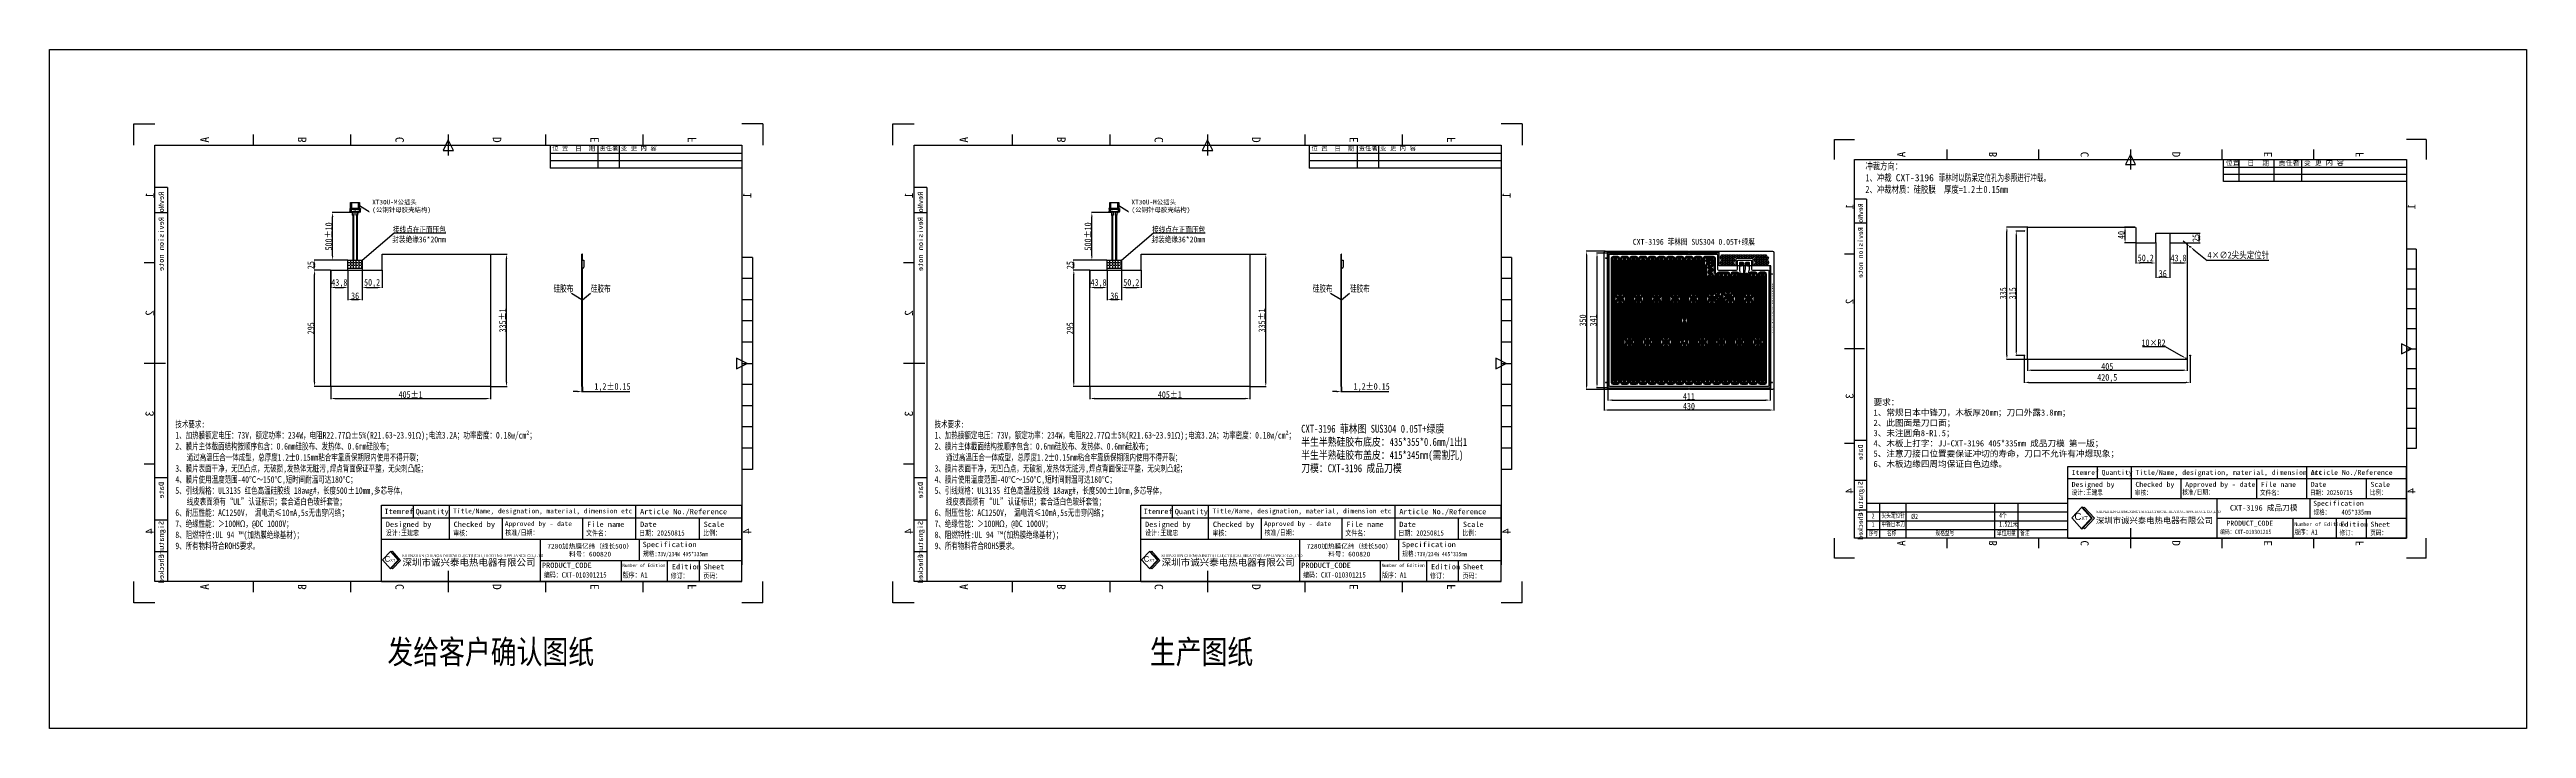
# Model space of a CAD drawing. Header units: millimetres. Extents: x 10174 to 16450, y -14395 to -12676.
import ezdxf
from ezdxf.enums import TextEntityAlignment as Align

# ---------------------------------------------------------------- set-up
doc = ezdxf.new("R2010")
doc.units = ezdxf.units.MM
for name, color, linetype in [('0 @ 1', 7, 'Continuous'), ('7标注层', 7, 'Continuous'), ('FRAME 025', 7, 'Continuous'), ('FRAME 050', 6, 'Continuous'), ('FRAME 070', 5, 'Continuous'), ('FRAME 200', 8, 'Continuous'), ('参照', 6, 'Continuous'), ('发热丝', 3, 'Continuous'), ('标注', 3, 'Continuous'), ('标注线', 7, 'Continuous'), ('菲林', 11, 'Continuous')]:
    doc.layers.add(name, color=color, linetype=linetype)
doc.styles.add('10号', font='', dxfattribs={"width": 0.7, "height": 15})
doc.styles.add('ISO Proportional', font='simhei.ttf', dxfattribs={"width": 0.8})
doc.styles.get("Standard").update_dxf_attribs({"font": 'arial.ttf'})
doc.styles.add('仿宋', font='simfang.ttf', dxfattribs={"width": 0.7, "height": 16})
doc.styles.add('机械', font='', dxfattribs={"width": 0.667, "height": 16})
doc.styles.add('标准', font='simhei.ttf', dxfattribs={"width": 0.75, "height": 10})
doc.styles.add('标注', font='', dxfattribs={"height": 12})
doc.styles.get('10号').set_extended_font_data('SimSun')
doc.styles.get('机械').set_extended_font_data('SimSun')
doc.styles.get('标注').set_extended_font_data('SimSun')
doc.dimstyles.new('ISO-25', dxfattribs={"dimtxt": 17, "dimasz": 11, "dimexe": 1.25, "dimexo": 0.625, "dimgap": 1, "dimtad": 1, "dimtoh": 1, "dimtxsty": 'ISO Proportional', "dimcen": 2.5, "dimclrd": 1, "dimclre": 1, "dimclrt": 256, "dimadec": 0, "dimazin": 0, "dimtfac": 1, "dimtmove": 0, "dimatfit": 3, "dimfxl": 1, "dimarcsym": 0})

# ---------------------------------------------------------------- blocks, each defined once
blk = doc.blocks.new('*D66')
at = {"color": 1, "lineweight": -2}
for p, q in [((13435.8, -13542.4), (13424.8, -13542.4)), ((13446.8, -13530.3), (13446.8, -13543.7)), ((13446.8, -13542.4), (13448, -13542.4)), ((13448, -13530.3), (13448, -13543.7)), ((13448, -13542.4), (13567.8, -13542.4))]:
    blk.add_line(p, q, dxfattribs=at)
at = {"color": 1}
for points in [[(13435.8, -13544.3), (13435.8, -13540.6), (13446.8, -13542.4)], [(13459, -13540.6), (13459, -13544.3), (13448, -13542.4)]]:
    blk.add_solid(points, dxfattribs=at)
at = {"layer": 'Defpoints', "color": 0}
for p in [(13446.8, -13529.7), (13448, -13529.7), (13448, -13542.4)]:
    blk.add_point(p, dxfattribs=at)
at = {"insert": (13524.2, -13531.5), "char_height": 17, "attachment_point": 5, "style": 'ISO Proportional'}
blk.add_mtext('1,2±0.15', dxfattribs=at)
blk = doc.blocks.new('*D67')
at = {"color": 1, "lineweight": -2}
for p, q in [((12865, -13089.3), (12813.9, -13089.3)), ((12815.1, -13198.7), (12815.1, -13100.3)), ((12853.5, -13209.7), (12813.9, -13209.7))]:
    blk.add_line(p, q, dxfattribs=at)
at = {"color": 1}
for points in [[(12817, -13100.3), (12813.3, -13100.3), (12815.1, -13089.3)], [(12813.3, -13198.7), (12817, -13198.7), (12815.1, -13209.7)]]:
    blk.add_solid(points, dxfattribs=at)
at = {"layer": 'Defpoints', "color": 0}
for p in [(12815.1, -13089.3), (12865.6, -13089.3), (12854.1, -13209.7)]:
    blk.add_point(p, dxfattribs=at)
at = {"insert": (12805.2, -13149.5), "char_height": 17, "attachment_point": 5, "rotation": 90, "style": 'ISO Proportional'}
blk.add_mtext('500±10', dxfattribs=at)
blk = doc.blocks.new('1')
for p, q in [((10308, -9742), (10309, -9741)), ((10308, -9744), (10308, -9742)), ((10308, -9744), (10308, -9746)), ((10308, -9746), (10309, -9748)), ((10308, -9761), (10309, -9760)), ((10308, -9763), (10308, -9761)), ((10308, -9763), (10308, -9765)), ((10308, -9765), (10309, -9767)), ((10309, -9748), (10309, -9741)), ((10309, -9741), (10322, -9741)), ((10324, -9748), (10309, -9748)), ((10309, -9767), (10309, -9760)), ((10309, -9760), (10324, -9760)), ((10322, -9767), (10309, -9767)), ((10322, -9741), (10322, -9734)), ((10322, -9734), (10324, -9734)), ((10322, -9767), (10322, -9774)), ((10322, -9774), (10324, -9774)), ((10324, -9781), (10324, -9727)), ((10324, -9727), (10327, -9727)), ((10343, -9731), (10324, -9731)), ((10324, -9733), (10327, -9733)), ((10327, -9736), (10324, -9736)), ((10327, -9772), (10324, -9772)), ((10324, -9775), (10327, -9775)), ((10343, -9777), (10324, -9777)), ((10324, -9781), (10327, -9781)), ((10327, -9727), (10327, -9731)), ((10327, -9733), (10327, -9736)), ((10327, -9736), (10331, -9734)), ((10327, -9736), (10327, -9771)), ((10327, -9771), (10331, -9774)), ((10327, -9775), (10327, -9772)), ((10327, -9781), (10327, -9777)), ((10338, -9728), (10328, -9728)), ((10328, -9728), (10328, -9731)), ((10328, -9780), (10328, -9777)), ((10338, -9780), (10328, -9780)), ((10331, -9734), (10331, -9731)), ((10336, -9734), (10331, -9734)), ((10336, -9774), (10331, -9774)), ((10331, -9774), (10331, -9777)), ((10336, -9731), (10336, -9734)), ((10336, -9734), (10340, -9737)), ((10336, -9774), (10340, -9771)), ((10336, -9777), (10336, -9774)), ((10338, -9728), (10338, -9731)), ((10338, -9780), (10338, -9777)), ((10343, -9727), (10339, -9727)), ((10339, -9727), (10339, -9731)), ((10339, -9781), (10339, -9777)), ((10343, -9781), (10339, -9781)), ((10340, -9737), (10340, -9771)), ((10343, -9731), (10343, -9727)), ((10343, -9777), (10343, -9731)), ((10343, -9731), (10373, -9731)), ((10343, -9737), (10373, -9737)), ((10343, -9771), (10373, -9771)), ((10373, -9777), (10343, -9777)), ((10343, -9777), (10343, -9781)), ((10373, -9731), (10373, -9777))]:
    blk.add_line(p, q)
at = {"layer": '参照', "insert": (10336, -9742), "char_height": 5, "attachment_point": 1, "rotation": 270, "style": 'ISO Proportional'}
blk.add_mtext_dynamic_manual_height_columns('{\\C0;XT30U-M}', width=23.22, gutter_width=12.5, heights=[1.78], dxfattribs=at)
blk = doc.blocks.new('*D68')
at = {"color": 1, "lineweight": -2}
for p, q in [((12810.3, -13530.3), (12810.3, -13561.3)), ((13215.3, -13530.3), (13215.3, -13561.3)), ((12821.3, -13560), (13204.3, -13560))]:
    blk.add_line(p, q, dxfattribs=at)
at = {"color": 1}
for points in [[(12821.3, -13558.2), (12821.3, -13561.8), (12810.3, -13560)], [(13204.3, -13561.8), (13204.3, -13558.2), (13215.3, -13560)]]:
    blk.add_solid(points, dxfattribs=at)
at = {"layer": 'Defpoints', "color": 0}
for p in [(12810.3, -13529.7), (13215.3, -13529.7), (13215.3, -13560)]:
    blk.add_point(p, dxfattribs=at)
at = {"insert": (13012.8, -13550.1), "char_height": 17, "attachment_point": 5, "style": 'ISO Proportional'}
blk.add_mtext('405±1', dxfattribs=at)
blk = doc.blocks.new('*D69')
at = {"color": 1, "lineweight": -2}
for p, q in [((13215.9, -13194.7), (13257.1, -13194.7)), ((13255.8, -13518.7), (13255.8, -13205.7)), ((13215.9, -13529.7), (13257.1, -13529.7))]:
    blk.add_line(p, q, dxfattribs=at)
at = {"color": 1}
for points in [[(13257.7, -13205.7), (13254, -13205.7), (13255.8, -13194.7)], [(13254, -13518.7), (13257.7, -13518.7), (13255.8, -13529.7)]]:
    blk.add_solid(points, dxfattribs=at)
at = {"layer": 'Defpoints', "color": 0}
for p in [(13215.3, -13194.7), (13255.8, -13194.7), (13215.3, -13529.7)]:
    blk.add_point(p, dxfattribs=at)
at = {"insert": (13246, -13362.2), "char_height": 17, "attachment_point": 5, "rotation": 90, "style": 'ISO Proportional'}
blk.add_mtext('335±1', dxfattribs=at)
blk = doc.blocks.new('*D70')
at = {"color": 1, "lineweight": -2}
for p, q in [((12809.7, -13234.7), (12768.2, -13234.7)), ((12769.4, -13518.7), (12769.4, -13245.7)), ((12809.7, -13529.7), (12768.2, -13529.7))]:
    blk.add_line(p, q, dxfattribs=at)
at = {"color": 1}
for points in [[(12771.3, -13245.7), (12767.6, -13245.7), (12769.4, -13234.7)], [(12767.6, -13518.7), (12771.3, -13518.7), (12769.4, -13529.7)]]:
    blk.add_solid(points, dxfattribs=at)
at = {"layer": 'Defpoints', "color": 0}
for p in [(12769.4, -13234.7), (12810.3, -13234.7), (12810.3, -13529.7)]:
    blk.add_point(p, dxfattribs=at)
at = {"insert": (12759.9, -13382.2), "char_height": 17, "attachment_point": 5, "rotation": 90, "style": 'ISO Proportional'}
blk.add_mtext('295', dxfattribs=at)
blk = doc.blocks.new('*D71')
at = {"color": 1, "lineweight": -2}
for p, q in [((12810.3, -13235.3), (12810.3, -13280)), ((12854.1, -13235.3), (12854.1, -13280)), ((12821.3, -13278.7), (12843.1, -13278.7))]:
    blk.add_line(p, q, dxfattribs=at)
at = {"color": 1}
for points in [[(12821.3, -13276.9), (12821.3, -13280.6), (12810.3, -13278.7)], [(12843.1, -13280.6), (12843.1, -13276.9), (12854.1, -13278.7)]]:
    blk.add_solid(points, dxfattribs=at)
at = {"layer": 'Defpoints', "color": 0}
for p in [(12810.3, -13234.7), (12854.1, -13234.7), (12854.1, -13278.7)]:
    blk.add_point(p, dxfattribs=at)
at = {"insert": (12832.2, -13268.2), "char_height": 17, "attachment_point": 5, "style": 'ISO Proportional'}
blk.add_mtext('43,8', dxfattribs=at)
blk = doc.blocks.new('*D72')
at = {"color": 1, "lineweight": -2}
for p, q in [((12854.1, -13235.3), (12854.1, -13310.7)), ((12890.1, -13235.3), (12890.1, -13310.7)), ((12865.1, -13309.5), (12879.1, -13309.5))]:
    blk.add_line(p, q, dxfattribs=at)
at = {"color": 1}
for points in [[(12865.1, -13307.6), (12865.1, -13311.3), (12854.1, -13309.5)], [(12879.1, -13311.3), (12879.1, -13307.6), (12890.1, -13309.5)]]:
    blk.add_solid(points, dxfattribs=at)
at = {"layer": 'Defpoints', "color": 0}
for p in [(12854.1, -13234.7), (12890.1, -13234.7), (12890.1, -13309.5)]:
    blk.add_point(p, dxfattribs=at)
at = {"insert": (12872.1, -13300), "char_height": 17, "attachment_point": 5, "style": 'ISO Proportional'}
blk.add_mtext('36', dxfattribs=at)
blk = doc.blocks.new('*D73')
at = {"color": 1, "lineweight": -2}
for p, q in [((12890.1, -13235.3), (12890.1, -13280)), ((12940.3, -13235.3), (12940.3, -13280)), ((12901.1, -13278.7), (12929.3, -13278.7))]:
    blk.add_line(p, q, dxfattribs=at)
at = {"color": 1}
for points in [[(12901.1, -13276.9), (12901.1, -13280.6), (12890.1, -13278.7)], [(12929.3, -13280.6), (12929.3, -13276.9), (12940.3, -13278.7)]]:
    blk.add_solid(points, dxfattribs=at)
at = {"layer": 'Defpoints', "color": 0}
for p in [(12890.1, -13234.7), (12940.3, -13234.7), (12940.3, -13278.7)]:
    blk.add_point(p, dxfattribs=at)
at = {"insert": (12915.2, -13268.1), "char_height": 17, "attachment_point": 5, "style": 'ISO Proportional'}
blk.add_mtext('50,2', dxfattribs=at)
blk = doc.blocks.new('*D74')
at = {"color": 1, "lineweight": -2}
for p, q in [((12853.5, -13209.7), (12768.2, -13209.7)), ((12809.7, -13234.7), (12768.2, -13234.7)), ((12769.4, -13223.7), (12769.4, -13220.7))]:
    blk.add_line(p, q, dxfattribs=at)
at = {"color": 1}
for points in [[(12771.3, -13220.7), (12767.6, -13220.7), (12769.4, -13209.7)], [(12767.6, -13223.7), (12771.3, -13223.7), (12769.4, -13234.7)]]:
    blk.add_solid(points, dxfattribs=at)
at = {"layer": 'Defpoints', "color": 0}
for p in [(12769.4, -13209.7), (12810.3, -13234.7), (12854.1, -13209.7)]:
    blk.add_point(p, dxfattribs=at)
at = {"insert": (12759.9, -13222.2), "char_height": 17, "attachment_point": 5, "rotation": 90, "style": 'ISO Proportional'}
blk.add_mtext('25', dxfattribs=at)
blk = doc.blocks.new('*D91')
at = {"color": 1, "lineweight": -2}
for p, q in [((14122.6, -13533.3), (14122.6, -13565.2)), ((14533.6, -13533.3), (14533.6, -13565.2)), ((14133.6, -13564), (14522.6, -13564))]:
    blk.add_line(p, q, dxfattribs=at)
at = {"color": 1}
for points in [[(14133.6, -13562.2), (14133.6, -13565.8), (14122.6, -13564)], [(14522.6, -13565.8), (14522.6, -13562.2), (14533.6, -13564)]]:
    blk.add_solid(points, dxfattribs=at)
at = {"layer": 'Defpoints', "color": 0}
for p in [(14122.6, -13532.7), (14533.6, -13532.7), (14533.6, -13564)]:
    blk.add_point(p, dxfattribs=at)
at = {"insert": (14328.1, -13554.5), "char_height": 17, "attachment_point": 5, "style": 'ISO Proportional'}
blk.add_mtext('411', dxfattribs=at)
blk = doc.blocks.new('*D92')
at = {"color": 1, "lineweight": -2}
for p, q in [((14113.1, -13534.8), (14113.1, -13590.4)), ((14543.1, -13534.8), (14543.1, -13590.4)), ((14532.1, -13589.2), (14124.1, -13589.2))]:
    blk.add_line(p, q, dxfattribs=at)
at = {"color": 1}
for points in [[(14124.1, -13587.4), (14124.1, -13591), (14113.1, -13589.2)], [(14532.1, -13591), (14532.1, -13587.4), (14543.1, -13589.2)]]:
    blk.add_solid(points, dxfattribs=at)
at = {"layer": 'Defpoints', "color": 0}
for p in [(14113.1, -13534.2), (14543.1, -13534.2), (14113.1, -13589.2)]:
    blk.add_point(p, dxfattribs=at)
at = {"insert": (14328.1, -13579.6), "char_height": 17, "attachment_point": 5, "style": 'ISO Proportional'}
blk.add_mtext('430', dxfattribs=at)
blk = doc.blocks.new('*D93')
at = {"color": 1, "lineweight": -2}
for p, q in [((14122, -13191.7), (14093.9, -13191.7)), ((14095.1, -13521.7), (14095.1, -13202.7)), ((14122, -13532.7), (14093.9, -13532.7))]:
    blk.add_line(p, q, dxfattribs=at)
at = {"color": 1}
for points in [[(14097, -13202.7), (14093.3, -13202.7), (14095.1, -13191.7)], [(14093.3, -13521.7), (14097, -13521.7), (14095.1, -13532.7)]]:
    blk.add_solid(points, dxfattribs=at)
at = {"layer": 'Defpoints', "color": 0}
for p in [(14095.1, -13191.7), (14122.6, -13191.7), (14122.6, -13532.7)]:
    blk.add_point(p, dxfattribs=at)
at = {"insert": (14085.6, -13362.2), "char_height": 17, "attachment_point": 5, "rotation": 90, "style": 'ISO Proportional'}
blk.add_mtext('341', dxfattribs=at)
blk = doc.blocks.new('*D94')
at = {"color": 1, "lineweight": -2}
for p, q in [((14115.5, -13187.2), (14067.5, -13187.2)), ((14068.8, -13198.2), (14068.8, -13526.2)), ((14115.5, -13537.2), (14067.5, -13537.2))]:
    blk.add_line(p, q, dxfattribs=at)
at = {"color": 1}
for points in [[(14070.6, -13198.2), (14066.9, -13198.2), (14068.8, -13187.2)], [(14066.9, -13526.2), (14070.6, -13526.2), (14068.8, -13537.2)]]:
    blk.add_solid(points, dxfattribs=at)
at = {"layer": 'Defpoints', "color": 0}
for p in [(14116.1, -13187.2), (14068.8, -13537.2), (14116.1, -13537.2)]:
    blk.add_point(p, dxfattribs=at)
at = {"insert": (14059.2, -13362.2), "char_height": 17, "attachment_point": 5, "rotation": 90, "style": 'ISO Proportional'}
blk.add_mtext('350', dxfattribs=at)
blk = doc.blocks.new('*D114')
at = {"color": 1, "lineweight": -2}
for p, q in [((15185.5, -13459.5), (15185.5, -13489.6)), ((15196.5, -13488.3), (15579.5, -13488.3)), ((15590.5, -13459.5), (15590.5, -13489.6))]:
    blk.add_line(p, q, dxfattribs=at)
at = {"color": 1}
for points in [[(15196.5, -13486.5), (15196.5, -13490.2), (15185.5, -13488.3)], [(15579.5, -13490.2), (15579.5, -13486.5), (15590.5, -13488.3)]]:
    blk.add_solid(points, dxfattribs=at)
at = {"layer": 'Defpoints', "color": 0}
for p in [(15185.5, -13458.9), (15590.5, -13458.9), (15590.5, -13488.3)]:
    blk.add_point(p, dxfattribs=at)
at = {"insert": (15388, -13478.7), "char_height": 17, "attachment_point": 5, "style": 'ISO Proportional'}
blk.add_mtext('405', dxfattribs=at)
blk = doc.blocks.new('*D115')
at = {"color": 1, "lineweight": -2}
for p, q in [((15177.7, -13451.5), (15177.7, -13520.4)), ((15598.2, -13451.5), (15598.2, -13520.4)), ((15188.7, -13519.1), (15587.2, -13519.1))]:
    blk.add_line(p, q, dxfattribs=at)
at = {"color": 1}
for points in [[(15188.7, -13517.3), (15188.7, -13520.9), (15177.7, -13519.1)], [(15587.2, -13520.9), (15587.2, -13517.3), (15598.2, -13519.1)]]:
    blk.add_solid(points, dxfattribs=at)
at = {"layer": 'Defpoints', "color": 0}
for p in [(15177.7, -13450.9), (15598.2, -13450.9), (15598.2, -13519.1)]:
    blk.add_point(p, dxfattribs=at)
at = {"insert": (15388, -13508.5), "char_height": 17, "attachment_point": 5, "style": 'ISO Proportional'}
blk.add_mtext('420,5', dxfattribs=at)
blk = doc.blocks.new('*D116')
at = {"color": 1, "lineweight": -2}
for p, q in [((15186.8, -13125.9), (15132.4, -13125.9)), ((15133.7, -13449.9), (15133.7, -13136.9)), ((15186.8, -13460.9), (15132.4, -13460.9))]:
    blk.add_line(p, q, dxfattribs=at)
at = {"color": 1}
for points in [[(15135.5, -13136.9), (15131.8, -13136.9), (15133.7, -13125.9)], [(15131.8, -13449.9), (15135.5, -13449.9), (15133.7, -13460.9)]]:
    blk.add_solid(points, dxfattribs=at)
at = {"layer": 'Defpoints', "color": 0}
for p in [(15133.7, -13125.9), (15187.5, -13125.9), (15187.5, -13460.9)]:
    blk.add_point(p, dxfattribs=at)
at = {"insert": (15124.2, -13293.4), "char_height": 17, "attachment_point": 5, "rotation": 90, "style": 'ISO Proportional'}
blk.add_mtext('335', dxfattribs=at)
blk = doc.blocks.new('*D117')
at = {"color": 1, "lineweight": -2}
for p, q in [((15177.1, -13135.9), (15156.1, -13135.9)), ((15157.4, -13146.9), (15157.4, -13439.9)), ((15177.1, -13450.9), (15156.1, -13450.9))]:
    blk.add_line(p, q, dxfattribs=at)
at = {"color": 1}
for points in [[(15159.2, -13146.9), (15155.5, -13146.9), (15157.4, -13135.9)], [(15155.5, -13439.9), (15159.2, -13439.9), (15157.4, -13450.9)]]:
    blk.add_solid(points, dxfattribs=at)
at = {"layer": 'Defpoints', "color": 0}
for p in [(15177.7, -13135.9), (15157.4, -13450.9), (15177.7, -13450.9)]:
    blk.add_point(p, dxfattribs=at)
at = {"insert": (15147.9, -13293.4), "char_height": 17, "attachment_point": 5, "rotation": 90, "style": 'ISO Proportional'}
blk.add_mtext('315', dxfattribs=at)
blk = doc.blocks.new('*D118')
at = {"color": 1, "lineweight": -2}
for p, q in [((15546.7, -13164.5), (15546.7, -13218.1)), ((15590.5, -13168.5), (15590.5, -13218.1)), ((15557.7, -13216.8), (15579.5, -13216.8))]:
    blk.add_line(p, q, dxfattribs=at)
at = {"color": 1}
for points in [[(15557.7, -13215), (15557.7, -13218.7), (15546.7, -13216.8)], [(15579.5, -13218.7), (15579.5, -13215), (15590.5, -13216.8)]]:
    blk.add_solid(points, dxfattribs=at)
at = {"layer": 'Defpoints', "color": 0}
for p in [(15546.7, -13163.9), (15590.5, -13167.9), (15590.5, -13216.8)]:
    blk.add_point(p, dxfattribs=at)
at = {"insert": (15568.6, -13206.3), "char_height": 17, "attachment_point": 5, "style": 'ISO Proportional'}
blk.add_mtext('43,8', dxfattribs=at)
blk = doc.blocks.new('*D119')
at = {"color": 1, "lineweight": -2}
for p, q in [((15510.7, -13164.5), (15510.7, -13254.3)), ((15546.7, -13164.5), (15546.7, -13254.3)), ((15535.7, -13253), (15521.7, -13253))]:
    blk.add_line(p, q, dxfattribs=at)
at = {"color": 1}
for points in [[(15521.7, -13251.2), (15521.7, -13254.9), (15510.7, -13253)], [(15535.7, -13254.9), (15535.7, -13251.2), (15546.7, -13253)]]:
    blk.add_solid(points, dxfattribs=at)
at = {"layer": 'Defpoints', "color": 0}
for p in [(15510.7, -13163.9), (15546.7, -13163.9), (15510.7, -13253)]:
    blk.add_point(p, dxfattribs=at)
at = {"insert": (15528.7, -13243.5), "char_height": 17, "attachment_point": 5, "style": 'ISO Proportional'}
blk.add_mtext('36', dxfattribs=at)
blk = doc.blocks.new('*D120')
at = {"color": 1, "lineweight": -2}
for p, q in [((15460.5, -13164.5), (15460.5, -13218.1)), ((15510.7, -13164.5), (15510.7, -13218.1)), ((15499.7, -13216.8), (15471.5, -13216.8))]:
    blk.add_line(p, q, dxfattribs=at)
at = {"color": 1}
for points in [[(15471.5, -13215), (15471.5, -13218.7), (15460.5, -13216.8)], [(15499.7, -13218.7), (15499.7, -13215), (15510.7, -13216.8)]]:
    blk.add_solid(points, dxfattribs=at)
at = {"layer": 'Defpoints', "color": 0}
for p in [(15460.5, -13163.9), (15510.7, -13163.9), (15460.5, -13216.8)]:
    blk.add_point(p, dxfattribs=at)
at = {"insert": (15485.6, -13206.2), "char_height": 17, "attachment_point": 5, "style": 'ISO Proportional'}
blk.add_mtext('50,2', dxfattribs=at)
blk = doc.blocks.new('*D121')
at = {"color": 1, "lineweight": -2}
for p, q in [((15457.8, -13125.9), (15431.8, -13125.9)), ((15461.8, -13165.9), (15431.8, -13165.9)), ((15433.1, -13154.9), (15433.1, -13136.9))]:
    blk.add_line(p, q, dxfattribs=at)
at = {"color": 1}
for points in [[(15434.9, -13136.9), (15431.2, -13136.9), (15433.1, -13125.9)], [(15431.2, -13154.9), (15434.9, -13154.9), (15433.1, -13165.9)]]:
    blk.add_solid(points, dxfattribs=at)
at = {"layer": 'Defpoints', "color": 0}
for p in [(15433.1, -13125.9), (15458.5, -13125.9), (15462.5, -13165.9)]:
    blk.add_point(p, dxfattribs=at)
at = {"insert": (15423.5, -13145.9), "char_height": 17, "attachment_point": 5, "rotation": 90, "style": 'ISO Proportional'}
blk.add_mtext('40', dxfattribs=at)
blk = doc.blocks.new('*D122')
at = {"color": 1, "lineweight": -2}
for p, q in [((15545.3, -13140.9), (15623.2, -13140.9)), ((15589.1, -13165.9), (15623.2, -13165.9)), ((15621.9, -13154.9), (15621.9, -13151.9))]:
    blk.add_line(p, q, dxfattribs=at)
at = {"color": 1}
for points in [[(15623.8, -13151.9), (15620.1, -13151.9), (15621.9, -13140.9)], [(15620.1, -13154.9), (15623.8, -13154.9), (15621.9, -13165.9)]]:
    blk.add_solid(points, dxfattribs=at)
at = {"layer": 'Defpoints', "color": 0}
for p in [(15544.7, -13140.9), (15588.5, -13165.9), (15621.9, -13140.9)]:
    blk.add_point(p, dxfattribs=at)
at = {"insert": (15612.4, -13153.4), "char_height": 17, "attachment_point": 5, "rotation": 90, "style": 'ISO Proportional'}
blk.add_mtext('25', dxfattribs=at)
blk = doc.blocks.new('*D123')
at = {"color": 1, "lineweight": -2}
for p, q in [((15588.8, -13168.4), (15580.2, -13161.6)), ((15597.4, -13175.3), (15599, -13176.5)), ((15607.6, -13183.3), (15641.5, -13210.1)), ((15797.7, -13210.1), (15641.5, -13210.1))]:
    blk.add_line(p, q, dxfattribs=at)
at = {"color": 1}
for points in [[(15587.7, -13169.9), (15589.9, -13167), (15597.4, -13175.3)], [(15608.8, -13181.9), (15606.5, -13184.8), (15599, -13176.5)]]:
    blk.add_solid(points, dxfattribs=at)
at = {"layer": 'Defpoints', "color": 0}
for p in [(15597.4, -13175.3), (15599, -13176.5)]:
    blk.add_point(p, dxfattribs=at)
at = {"insert": (15720.1, -13197.6), "char_height": 17, "attachment_point": 5, "style": 'ISO Proportional'}
blk.add_mtext('4×∅2尖头定位针', dxfattribs=at)
blk = doc.blocks.new('*D124')
at = {"color": 1, "lineweight": -2}
for p, q in [((15477.3, -13428.4), (15534, -13428.4)), ((15577.1, -13452.5), (15534, -13428.4)), ((15588.5, -13458.9), (15586.7, -13457.9))]:
    blk.add_line(p, q, dxfattribs=at)
blk.add_arc((15588.5, -13458.9), 2, 114.29558, 252.0214, dxfattribs=at)
at = {"color": 1}
blk.add_solid([(15576.2, -13454.1), (15578, -13450.9), (15586.7, -13457.9)], dxfattribs=at)
at = {"layer": 'Defpoints', "color": 0}
for p in [(15586.7, -13457.9), (15588.5, -13458.9)]:
    blk.add_point(p, dxfattribs=at)
at = {"insert": (15505.2, -13418.8), "char_height": 17, "attachment_point": 5, "style": 'ISO Proportional'}
blk.add_mtext('10×R2', dxfattribs=at)
blk = doc.blocks.new('*D129')
at = {"color": 1, "lineweight": -2}
for p, q in [((11512.1, -13542.4), (11501.1, -13542.4)), ((11523.1, -13530.3), (11523.1, -13543.7)), ((11523.1, -13542.4), (11524.3, -13542.4)), ((11524.3, -13530.3), (11524.3, -13543.7)), ((11524.3, -13542.4), (11644.1, -13542.4))]:
    blk.add_line(p, q, dxfattribs=at)
at = {"color": 1}
for points in [[(11512.1, -13544.3), (11512.1, -13540.6), (11523.1, -13542.4)], [(11535.3, -13540.6), (11535.3, -13544.3), (11524.3, -13542.4)]]:
    blk.add_solid(points, dxfattribs=at)
at = {"layer": 'Defpoints', "color": 0}
for p in [(11523.1, -13529.7), (11524.3, -13529.7), (11524.3, -13542.4)]:
    blk.add_point(p, dxfattribs=at)
at = {"insert": (11600.5, -13531.5), "char_height": 17, "attachment_point": 5, "style": 'ISO Proportional'}
blk.add_mtext('1,2±0.15', dxfattribs=at)
blk = doc.blocks.new('*D126')
at = {"color": 1, "lineweight": -2}
for p, q in [((10941.3, -13089.3), (10890.2, -13089.3)), ((10891.4, -13198.7), (10891.4, -13100.3)), ((10929.7, -13209.7), (10890.2, -13209.7))]:
    blk.add_line(p, q, dxfattribs=at)
at = {"color": 1}
for points in [[(10893.2, -13100.3), (10889.6, -13100.3), (10891.4, -13089.3)], [(10889.6, -13198.7), (10893.2, -13198.7), (10891.4, -13209.7)]]:
    blk.add_solid(points, dxfattribs=at)
at = {"layer": 'Defpoints', "color": 0}
for p in [(10891.4, -13089.3), (10941.9, -13089.3), (10930.4, -13209.7)]:
    blk.add_point(p, dxfattribs=at)
at = {"insert": (10881.5, -13149.5), "char_height": 17, "attachment_point": 5, "rotation": 90, "style": 'ISO Proportional'}
blk.add_mtext('500±10', dxfattribs=at)
blk = doc.blocks.new('*D127')
at = {"color": 1, "lineweight": -2}
for p, q in [((10886.6, -13530.3), (10886.6, -13561.3)), ((11291.6, -13530.3), (11291.6, -13561.3)), ((10897.6, -13560), (11280.6, -13560))]:
    blk.add_line(p, q, dxfattribs=at)
at = {"color": 1}
for points in [[(10897.6, -13558.2), (10897.6, -13561.8), (10886.6, -13560)], [(11280.6, -13561.8), (11280.6, -13558.2), (11291.6, -13560)]]:
    blk.add_solid(points, dxfattribs=at)
at = {"layer": 'Defpoints', "color": 0}
for p in [(10886.6, -13529.7), (11291.6, -13529.7), (11291.6, -13560)]:
    blk.add_point(p, dxfattribs=at)
at = {"insert": (11089.1, -13550.1), "char_height": 17, "attachment_point": 5, "style": 'ISO Proportional'}
blk.add_mtext('405±1', dxfattribs=at)
blk = doc.blocks.new('*D128')
at = {"color": 1, "lineweight": -2}
for p, q in [((11292.2, -13194.7), (11333.4, -13194.7)), ((11332.1, -13518.7), (11332.1, -13205.7)), ((11292.2, -13529.7), (11333.4, -13529.7))]:
    blk.add_line(p, q, dxfattribs=at)
at = {"color": 1}
for points in [[(11334, -13205.7), (11330.3, -13205.7), (11332.1, -13194.7)], [(11330.3, -13518.7), (11334, -13518.7), (11332.1, -13529.7)]]:
    blk.add_solid(points, dxfattribs=at)
at = {"layer": 'Defpoints', "color": 0}
for p in [(11291.6, -13194.7), (11332.1, -13194.7), (11291.6, -13529.7)]:
    blk.add_point(p, dxfattribs=at)
at = {"insert": (11322.2, -13362.2), "char_height": 17, "attachment_point": 5, "rotation": 90, "style": 'ISO Proportional'}
blk.add_mtext('335±1', dxfattribs=at)
blk = doc.blocks.new('*D130')
at = {"color": 1, "lineweight": -2}
for p, q in [((10885.9, -13234.7), (10844.5, -13234.7)), ((10845.7, -13518.7), (10845.7, -13245.7)), ((10885.9, -13529.7), (10844.5, -13529.7))]:
    blk.add_line(p, q, dxfattribs=at)
at = {"color": 1}
for points in [[(10847.6, -13245.7), (10843.9, -13245.7), (10845.7, -13234.7)], [(10843.9, -13518.7), (10847.6, -13518.7), (10845.7, -13529.7)]]:
    blk.add_solid(points, dxfattribs=at)
at = {"layer": 'Defpoints', "color": 0}
for p in [(10845.7, -13234.7), (10886.6, -13234.7), (10886.6, -13529.7)]:
    blk.add_point(p, dxfattribs=at)
at = {"insert": (10836.2, -13382.2), "char_height": 17, "attachment_point": 5, "rotation": 90, "style": 'ISO Proportional'}
blk.add_mtext('295', dxfattribs=at)
blk = doc.blocks.new('*D131')
at = {"color": 1, "lineweight": -2}
for p, q in [((10886.6, -13235.3), (10886.6, -13280)), ((10930.4, -13235.3), (10930.4, -13280)), ((10897.6, -13278.7), (10919.4, -13278.7))]:
    blk.add_line(p, q, dxfattribs=at)
at = {"color": 1}
for points in [[(10897.6, -13276.9), (10897.6, -13280.6), (10886.6, -13278.7)], [(10919.4, -13280.6), (10919.4, -13276.9), (10930.4, -13278.7)]]:
    blk.add_solid(points, dxfattribs=at)
at = {"layer": 'Defpoints', "color": 0}
for p in [(10886.6, -13234.7), (10930.4, -13234.7), (10930.4, -13278.7)]:
    blk.add_point(p, dxfattribs=at)
at = {"insert": (10908.5, -13268.2), "char_height": 17, "attachment_point": 5, "style": 'ISO Proportional'}
blk.add_mtext('43,8', dxfattribs=at)
blk = doc.blocks.new('*D132')
at = {"color": 1, "lineweight": -2}
for p, q in [((10930.4, -13235.3), (10930.4, -13310.7)), ((10966.4, -13235.3), (10966.4, -13310.7)), ((10941.4, -13309.5), (10955.4, -13309.5))]:
    blk.add_line(p, q, dxfattribs=at)
at = {"color": 1}
for points in [[(10941.4, -13307.6), (10941.4, -13311.3), (10930.4, -13309.5)], [(10955.4, -13311.3), (10955.4, -13307.6), (10966.4, -13309.5)]]:
    blk.add_solid(points, dxfattribs=at)
at = {"layer": 'Defpoints', "color": 0}
for p in [(10930.4, -13234.7), (10966.4, -13234.7), (10966.4, -13309.5)]:
    blk.add_point(p, dxfattribs=at)
at = {"insert": (10948.4, -13300), "char_height": 17, "attachment_point": 5, "style": 'ISO Proportional'}
blk.add_mtext('36', dxfattribs=at)
blk = doc.blocks.new('*D133')
at = {"color": 1, "lineweight": -2}
for p, q in [((10966.4, -13235.3), (10966.4, -13280)), ((11016.6, -13235.3), (11016.6, -13280)), ((10977.4, -13278.7), (11005.6, -13278.7))]:
    blk.add_line(p, q, dxfattribs=at)
at = {"color": 1}
for points in [[(10977.4, -13276.9), (10977.4, -13280.6), (10966.4, -13278.7)], [(11005.6, -13280.6), (11005.6, -13276.9), (11016.6, -13278.7)]]:
    blk.add_solid(points, dxfattribs=at)
at = {"layer": 'Defpoints', "color": 0}
for p in [(10966.4, -13234.7), (11016.6, -13234.7), (11016.6, -13278.7)]:
    blk.add_point(p, dxfattribs=at)
at = {"insert": (10991.5, -13268.1), "char_height": 17, "attachment_point": 5, "style": 'ISO Proportional'}
blk.add_mtext('50,2', dxfattribs=at)
blk = doc.blocks.new('*D134')
at = {"color": 1, "lineweight": -2}
for p, q in [((10929.7, -13209.7), (10844.5, -13209.7)), ((10885.9, -13234.7), (10844.5, -13234.7)), ((10845.7, -13223.7), (10845.7, -13220.7))]:
    blk.add_line(p, q, dxfattribs=at)
at = {"color": 1}
for points in [[(10847.6, -13220.7), (10843.9, -13220.7), (10845.7, -13209.7)], [(10843.9, -13223.7), (10847.6, -13223.7), (10845.7, -13234.7)]]:
    blk.add_solid(points, dxfattribs=at)
at = {"layer": 'Defpoints', "color": 0}
for p in [(10845.7, -13209.7), (10886.6, -13234.7), (10930.4, -13209.7)]:
    blk.add_point(p, dxfattribs=at)
at = {"insert": (10836.2, -13222.2), "char_height": 17, "attachment_point": 5, "rotation": 90, "style": 'ISO Proportional'}
blk.add_mtext('25', dxfattribs=at)

msp = doc.modelspace()

# ---------------------------------------------------------------- hatches: boundary and pattern name
h = msp.add_hatch()
h.set_pattern_fill('ANGLE', color=3)
h.set_pattern_definition([(0, (10930.37, -13229.6655), (0, 6.985), [5.08, -1.905]), (90, (10930.37, -13229.6655), (-6.985, 4e-16), [5.08, -1.905])])
h.paths.add_polyline_path([(10930.37, -13229.665), (10966.37, -13229.665), (10966.37, -13209.665), (10930.37, -13209.665)])
h = msp.add_hatch()
h.set_pattern_fill('ANGLE', color=3)
h.set_pattern_definition([(0, (12854.088, -13229.6655), (0, 6.985), [5.08, -1.905]), (90, (12854.088, -13229.6655), (-6.985, 4e-16), [5.08, -1.905])])
h.paths.add_polyline_path([(12854.088, -13229.665), (12890.088, -13229.665), (12890.088, -13209.665), (12854.088, -13209.665)])

# ---------------------------------------------------------------- linework, layer by layer
for p, q in [((10930.37, -13234.665), (10930.37, -13209.665)), ((10930.37, -13209.665), (10966.37, -13209.665)), ((10930.37, -13229.665), (10966.37, -13229.665)), ((10966.37, -13209.665), (10966.37, -13234.665)), ((11523.085, -13529.665), (11523.085, -13194.665)), ((11523.085, -13194.665), (11523.085, -13229.665)), ((11524.285, -13194.665), (11523.085, -13194.665)), ((11523.085, -13209.665), (11528.085, -13209.665)), ((11526.085, -13229.665), (11523.085, -13229.665)), ((11523.085, -13229.665), (11526.085, -13229.665)), ((11523.085, -13234.665), (11524.285, -13234.665)), ((11524.285, -13209.665), (11524.285, -13194.665)), ((11524.285, -13529.665), (11524.285, -13229.665)), ((11528.085, -13209.665), (11528.085, -13227.665)), ((12854.088, -13234.665), (12854.088, -13209.665)), ((12854.088, -13209.665), (12890.088, -13209.665)), ((12854.088, -13229.665), (12890.088, -13229.665)), ((12890.088, -13209.665), (12890.088, -13234.665)), ((13446.803, -13529.665), (13446.803, -13194.665)), ((13446.803, -13194.665), (13446.803, -13229.665)), ((13448.003, -13194.665), (13446.803, -13194.665)), ((13446.803, -13209.665), (13451.803, -13209.665)), ((13449.803, -13229.665), (13446.803, -13229.665)), ((13446.803, -13229.665), (13449.803, -13229.665)), ((13446.803, -13234.665), (13448.003, -13234.665)), ((13448.003, -13209.665), (13448.003, -13194.665)), ((13448.003, -13529.665), (13448.003, -13229.665)), ((13451.803, -13209.665), (13451.803, -13227.665)), ((11523.085, -13529.665), (11524.285, -13529.665)), ((13446.803, -13529.665), (13448.003, -13529.665))]:
    msp.add_line(p, q)
at = {"lineweight": 9}
for p, q in [((15324.255, -13834.237), (15297.876, -13861.762)), ((15297.876, -13861.762), (15323.545, -13890.496)), ((15322.356, -13889.165), (15347.701, -13862.587)), ((15347.701, -13862.587), (15323.084, -13835.459)), ((15323.545, -13890.496), (15350.068, -13862.682)), ((15350.068, -13862.682), (15324.255, -13834.237)), ((15326.889, -13837.139), (15329.658, -13834.847)), ((15355.539, -13863.368), (15329.658, -13834.847)), ((15330.266, -13889.871), (15355.539, -13863.368)), ((15326.998, -13886.875), (15330.266, -13889.871)), ((11040.878, -13988.68), (11043.503, -13991.087)), ((12964.595, -13988.68), (12967.221, -13991.087))]:
    msp.add_line(p, q, dxfattribs=at)
for points in [[(10944.97, -13209.665), (10944.97, -13096.398), (10942.37, -13096.398), (10942.37, -13209.665)], [(10954.37, -13209.665), (10954.37, -13096.398), (10951.77, -13096.398), (10951.77, -13209.665)], [(12868.688, -13209.665), (12868.688, -13096.398), (12866.088, -13096.398), (12866.088, -13209.665)], [(12878.088, -13209.665), (12878.088, -13096.398), (12875.488, -13096.398), (12875.488, -13209.665)]]:
    msp.add_lwpolyline(points)
for points in [[(15510.672, -13163.893), (15510.672, -13142.893, -0.41421356), (15512.672, -13140.893), (15544.672, -13140.893, -0.41421356), (15546.672, -13142.893), (15546.672, -13163.893, 0.41421356), (15548.672, -13165.893), (15588.472, -13165.893, -0.41421356), (15590.472, -13167.893), (15590.472, -13458.893, -0.41421356), (15588.472, -13460.893), (15187.472, -13460.893, -0.41421356), (15185.472, -13458.893), (15185.472, -13127.893, -0.41421356), (15187.472, -13125.893), (15458.472, -13125.893, -0.41421356), (15460.472, -13127.893), (15460.472, -13163.893, 0.41421356), (15462.472, -13165.893), (15508.672, -13165.893, 0.41421356)], [(14450.823, -13232.665), (14450.823, -13211.665, -0.41421356), (14452.823, -13209.665), (14484.823, -13209.665, -0.41421356), (14486.823, -13211.665), (14486.823, -13232.665, 0.41421356), (14488.823, -13234.665), (14528.623, -13234.665, -0.41421356), (14530.623, -13236.665), (14530.623, -13527.665, -0.41421356), (14528.623, -13529.665), (14127.623, -13529.665, -0.41421356), (14125.623, -13527.665), (14125.623, -13196.665, -0.41421356), (14127.623, -13194.665), (14398.623, -13194.665, -0.41421356), (14400.623, -13196.665), (14400.623, -13232.665, 0.41421356), (14402.623, -13234.665), (14448.823, -13234.665, 0.41421356)]]:
    msp.add_lwpolyline(points, format="xyb", close=True)
for points in [[(11016.57, -13234.665), (11016.57, -13194.665), (11291.57, -13194.665), (11291.57, -13529.665), (10886.57, -13529.665), (10886.57, -13234.665)], [(12940.288, -13234.665), (12940.288, -13194.665), (13215.288, -13194.665), (13215.288, -13529.665), (12810.288, -13529.665), (12810.288, -13234.665)]]:
    msp.add_lwpolyline(points, close=True)
at = {"color": 5}
msp.add_lwpolyline([(14535.623, -13534.665), (14535.623, -13224.165), (14404.623, -13224.165), (14404.623, -13189.665), (14120.623, -13189.665), (14120.623, -13534.665)], close=True, dxfattribs=at)
for centre in [(15177.722, -13135.893), (15598.222, -13175.893), (15177.722, -13450.893), (15598.222, -13450.893)]:
    msp.add_circle(centre, 1)
for centre in [(11526.085, -13227.665), (13449.803, -13227.665)]:
    msp.add_arc(centre, 2, 270, 0)
at = {"layer": 'FRAME 050'}
for p, q in [((10690.689, -12918.148), (10690.689, -12891.305)), ((10937.645, -12918.148), (10937.645, -12891.305)), ((11184.601, -12904.727), (11171.18, -12931.57)), ((11184.601, -12891.305), (11184.601, -12944.991)), ((11198.023, -12931.57), (11184.601, -12904.727)), ((11431.558, -12918.148), (11431.558, -12891.305)), ((11678.514, -12918.148), (11678.514, -12891.305)), ((12614.407, -12918.148), (12614.407, -12891.305)), ((12861.363, -12918.148), (12861.363, -12891.305)), ((13108.319, -12904.727), (13094.898, -12931.57)), ((13108.319, -12891.305), (13108.319, -12944.991)), ((13121.741, -12931.57), (13108.319, -12904.727)), ((13355.275, -12918.148), (13355.275, -12891.305)), ((13602.232, -12918.148), (13602.232, -12891.305)), ((11171.18, -12931.57), (11198.023, -12931.57)), ((13094.898, -12931.57), (13121.741, -12931.57)), ((14982.249, -12954.598), (14982.249, -12929.358)), ((15214.458, -12954.598), (15214.458, -12929.358)), ((15446.668, -12941.978), (15434.048, -12967.218)), ((15434.048, -12967.218), (15459.288, -12967.218)), ((15446.668, -12929.358), (15446.668, -12979.838)), ((15459.288, -12967.218), (15446.668, -12941.978)), ((15678.877, -12954.598), (15678.877, -12929.358)), ((15911.086, -12954.598), (15911.086, -12929.358)), ((14747.516, -13194.379), (14722.276, -13194.379)), ((16171.06, -13181.759), (16145.819, -13181.759)), ((16171.06, -13232.24), (16145.819, -13232.24)), ((16171.06, -13181.759), (16171.06, -13686.562)), ((16171.06, -13282.72), (16145.819, -13282.72)), ((16171.06, -13333.2), (16145.819, -13333.2)), ((16158.44, -13434.161), (16133.199, -13421.541)), ((16133.199, -13421.541), (16133.199, -13446.781)), ((16171.06, -13383.68), (16145.819, -13383.68)), ((14772.756, -13434.161), (14722.276, -13434.161)), ((16133.199, -13446.781), (16158.44, -13434.161)), ((16145.819, -13434.161), (16171.06, -13434.161)), ((16171.06, -13484.641), (16145.819, -13484.641)), ((16171.06, -13535.121), (16145.819, -13535.121)), ((16171.06, -13585.602), (16145.819, -13585.602)), ((14747.516, -13673.942), (14722.276, -13673.942)), ((16171.06, -13636.082), (16145.819, -13636.082)), ((10441.048, -13726.007), (10414.205, -13726.007)), ((12364.766, -13726.007), (12337.923, -13726.007)), ((16171.06, -13686.562), (16145.819, -13686.562)), ((14982.249, -13938.964), (14982.249, -13913.723)), ((15214.458, -13938.964), (15214.458, -13913.723)), ((15446.668, -13888.483), (15446.668, -13938.964)), ((15678.877, -13938.964), (15678.877, -13913.723)), ((15911.086, -13938.964), (15911.086, -13913.723)), ((10690.689, -14050.354), (10690.689, -14023.511)), ((10937.645, -14050.354), (10937.645, -14023.511)), ((11184.601, -13996.668), (11184.601, -14050.354)), ((11431.558, -14050.354), (11431.558, -14023.511)), ((11678.514, -14050.354), (11678.514, -14023.511)), ((12614.407, -14050.354), (12614.407, -14023.511)), ((12861.363, -14050.354), (12861.363, -14023.511)), ((13108.319, -13996.668), (13108.319, -14050.354)), ((13355.275, -14050.354), (13355.275, -14023.511)), ((13602.232, -14050.354), (13602.232, -14023.511))]:
    msp.add_line(p, q, dxfattribs=at)
for points in [[(10441.048, -13215.988), (10414.205, -13215.988)], [(11954.998, -13202.567), (11928.155, -13202.567)], [(12364.766, -13215.988), (12337.923, -13215.988)], [(13878.715, -13202.567), (13851.872, -13202.567)], [(11954.998, -13256.253), (11928.155, -13256.253)], [(13878.715, -13256.253), (13851.872, -13256.253)], [(11954.998, -13309.939), (11928.155, -13309.939)], [(11954.998, -13363.625), (11928.155, -13363.625)], [(13878.715, -13309.939), (13851.872, -13309.939)], [(13878.715, -13363.625), (13851.872, -13363.625)], [(11954.998, -13417.312), (11928.155, -13417.312)], [(13878.715, -13417.312), (13851.872, -13417.312)], [(10467.891, -13470.998), (10414.205, -13470.998)], [(11928.155, -13470.998), (11954.998, -13470.998)], [(12391.609, -13470.998), (12337.923, -13470.998)], [(13851.872, -13470.998), (13878.715, -13470.998)], [(11954.998, -13524.684), (11928.155, -13524.684)], [(13878.715, -13524.684), (13851.872, -13524.684)]]:
    msp.add_lwpolyline(points, dxfattribs=at)
for points in [[(11914.733, -13457.576), (11914.733, -13484.419), (11941.576, -13470.998)], [(13838.451, -13457.576), (13838.451, -13484.419), (13865.294, -13470.998)]]:
    msp.add_lwpolyline(points, close=True, dxfattribs=at)
at = {"layer": 'FRAME 070'}
for p, q in [((10441.048, -12918.148), (11928.155, -12918.148)), ((10441.048, -14023.511), (10441.048, -12918.148)), ((11442.422, -12918.148), (11442.422, -12976.619)), ((11563.56, -12918.148), (11563.56, -12976.619)), ((11617.896, -12918.148), (11617.896, -12976.619)), ((12364.766, -12918.148), (13851.872, -12918.148)), ((12364.766, -14023.511), (12364.766, -12918.148)), ((13366.14, -12918.148), (13366.14, -12976.619)), ((13487.278, -12918.148), (13487.278, -12976.619)), ((13541.614, -12918.148), (13541.614, -12976.619)), ((11928.155, -12939.534), (11442.422, -12939.534)), ((11928.155, -12958.011), (11442.422, -12958.011)), ((11928.155, -12976.619), (11442.422, -12976.619)), ((13851.872, -12939.534), (13366.14, -12939.534)), ((13851.872, -12958.011), (13366.14, -12958.011)), ((13851.872, -12976.619), (13366.14, -12976.619)), ((14747.516, -13913.723), (14747.516, -12954.598)), ((14747.516, -12954.598), (16145.819, -12954.598)), ((15682.805, -13010.335), (15682.805, -12954.598)), ((16145.819, -12974.984), (15682.805, -12974.984)), ((15722.286, -13010.335), (15722.286, -12954.598)), ((15811.009, -13010.335), (15811.009, -12954.598)), ((15881.298, -13010.335), (15881.298, -12954.598)), ((16145.819, -12954.598), (16145.819, -13913.723)), ((16145.819, -12992.659), (15682.805, -12992.659)), ((16145.819, -13010.335), (15682.805, -13010.335)), ((14777.804, -13055.559), (14747.516, -13055.559)), ((14777.804, -13116.135), (14747.516, -13116.135)), ((14777.804, -13055.559), (14777.804, -13913.723)), ((14777.804, -13666.37), (14747.516, -13666.37)), ((15287.655, -13913.723), (15287.655, -13731.994)), ((15287.655, -13731.994), (16145.819, -13731.994)), ((15363.375, -13762.283), (15363.375, -13731.994)), ((15449.192, -13762.283), (15449.192, -13731.994)), ((15893.418, -13762.283), (15893.418, -13731.994)), ((16145.819, -13913.723), (16145.819, -13731.994)), ((14777.804, -13767.331), (14747.516, -13767.331)), ((15287.655, -13762.283), (16145.819, -13762.283)), ((15449.192, -13812.763), (15449.192, -13762.283)), ((15575.392, -13812.763), (15575.392, -13762.283)), ((15767.217, -13812.763), (15767.217, -13762.283)), ((15893.418, -13812.763), (15893.418, -13762.283)), ((16044.859, -13812.763), (16044.859, -13762.283)), ((14777.804, -13843.051), (14747.516, -13843.051)), ((14777.804, -13825.054), (15287.653, -13825.054)), ((14777.804, -13847.221), (15287.653, -13847.221)), ((14777.804, -13869.389), (15287.653, -13869.389)), ((14811.498, -13914.417), (14811.498, -13825.054)), ((14878.482, -13913.723), (14878.482, -13825.054)), ((15102.925, -13913.723), (15102.925, -13825.054)), ((15162.123, -13913.723), (15162.123, -13825.054)), ((15287.655, -13812.763), (16145.819, -13812.763)), ((15666.257, -13913.723), (15666.257, -13812.763)), ((15666.257, -13863.243), (16145.819, -13863.243)), ((15859.076, -13913.723), (15859.076, -13863.243)), ((15901.997, -13863.243), (15901.997, -13812.763)), ((15969.139, -13913.723), (15969.139, -13863.243)), ((16044.859, -13913.723), (16044.859, -13863.243)), ((16145.819, -13913.723), (14747.516, -13913.723)), ((14777.804, -13891.556), (15287.653, -13891.556)), ((15287.655, -13913.723), (16145.819, -13913.723)), ((11928.155, -14023.511), (10441.048, -14023.511)), ((11015.49, -14023.511), (11928.155, -14023.511)), ((13851.872, -14023.511), (12364.766, -14023.511)), ((12939.208, -14023.511), (13851.872, -14023.511))]:
    msp.add_line(p, q, dxfattribs=at)
for points in [[(10473.26, -13025.52), (10441.048, -13025.52)], [(12396.978, -13025.52), (12364.766, -13025.52)], [(10473.26, -13089.944), (10441.048, -13089.944)], [(12396.978, -13089.944), (12364.766, -13089.944)]]:
    msp.add_lwpolyline(points, dxfattribs=at)
at = {"layer": 'FRAME 200'}
for p, q in [((10387.362, -12918.148), (10387.362, -12864.462)), ((10387.362, -12864.462), (10441.048, -12864.462)), ((11981.841, -12864.462), (11928.155, -12864.462)), ((11981.841, -12864.462), (11981.841, -12918.148)), ((12311.08, -12918.148), (12311.08, -12864.462)), ((12311.08, -12864.462), (12364.766, -12864.462)), ((13905.558, -12864.462), (13851.872, -12864.462)), ((13905.558, -12864.462), (13905.558, -12918.148)), ((14697.035, -12954.598), (14697.035, -12904.118)), ((14697.035, -12904.118), (14747.516, -12904.118)), ((16196.3, -12904.118), (16145.819, -12904.118)), ((16196.3, -12904.118), (16196.3, -12954.598)), ((14697.035, -13964.204), (14697.035, -13913.723)), ((16196.3, -13964.204), (16196.3, -13913.723)), ((14747.516, -13964.204), (14697.035, -13964.204)), ((16196.3, -13964.204), (16145.819, -13964.204)), ((10387.362, -14077.197), (10387.362, -14023.511)), ((11981.841, -14077.197), (11981.841, -14023.511)), ((12311.08, -14077.197), (12311.08, -14023.511)), ((13905.558, -14077.197), (13905.558, -14023.511)), ((10441.048, -14077.197), (10387.362, -14077.197)), ((11981.841, -14077.197), (11928.155, -14077.197)), ((12364.766, -14077.197), (12311.08, -14077.197)), ((13905.558, -14077.197), (13851.872, -14077.197))]:
    msp.add_line(p, q, dxfattribs=at)
at = {"layer": '参照'}
for points in [[(14476.556, -13242.165), (14476.556, -13296.063, 0.41421356), (14479.306, -13298.813), (14479.627, -13298.813, 0.41421356), (14482.377, -13296.063), (14482.377, -13244.915, -0.41421356), (14485.127, -13242.165), (14497.089, -13242.165, -0.41421356), (14499.839, -13244.915), (14499.839, -13405.305, 0.41421356), (14502.589, -13408.055), (14502.91, -13408.055, 0.41421356), (14505.66, -13405.305), (14505.66, -13244.915, -0.41421356), (14508.41, -13242.165), (14520.373, -13242.165, -0.41421356), (14523.123, -13244.915), (14523.123, -13519.415, -0.41421356), (14520.373, -13522.165), (14508.41, -13522.165, -0.41421356), (14505.66, -13519.415), (14505.66, -13428.268, 0.41421356), (14502.91, -13425.518), (14502.589, -13425.518, 0.41421356), (14499.839, -13428.268), (14499.839, -13519.415, -0.41421356), (14497.089, -13522.165), (14485.127, -13522.165, -0.41421356), (14482.377, -13519.415), (14482.377, -13319.026, 0.41421356), (14479.627, -13316.276), (14479.306, -13316.276, 0.41421356), (14476.556, -13319.026), (14476.556, -13519.415, -0.41421356), (14473.806, -13522.165), (14461.843, -13522.165, -0.41421356), (14459.093, -13519.415), (14459.093, -13428.268, 0.41421356), (14456.343, -13425.518), (14456.022, -13425.518, 0.41421356), (14453.272, -13428.268), (14453.272, -13519.415, -0.41421356), (14450.522, -13522.165), (14438.56, -13522.165, -0.41421356), (14435.81, -13519.415), (14435.81, -13319.026, 0.41421356), (14433.06, -13316.276), (14432.739, -13316.276, 0.41421356), (14429.989, -13319.026), (14429.989, -13519.415, -0.41421356), (14427.239, -13522.165), (14415.276, -13522.165, -0.41421356), (14412.526, -13519.415), (14412.526, -13428.268, 0.41421356), (14409.776, -13425.518), (14409.455, -13425.518, 0.41421356), (14406.705, -13428.268), (14406.705, -13519.415, -0.41421356), (14403.955, -13522.165), (14391.992, -13522.165, -0.41421356), (14389.242, -13519.415), (14389.242, -13319.026, 0.41421356), (14386.492, -13316.276), (14386.171, -13316.276, 0.41421356), (14383.421, -13319.026), (14383.421, -13519.415, -0.41421356), (14380.671, -13522.165), (14368.709, -13522.165, -0.41421356), (14365.959, -13519.415), (14365.959, -13428.268, 0.41421356), (14363.209, -13425.518), (14362.888, -13425.518, 0.41421356), (14360.138, -13428.268), (14360.138, -13519.415, -0.41421356), (14357.388, -13522.165), (14345.425, -13522.165, -0.41421356), (14342.675, -13519.415), (14342.675, -13319.026, 0.41421356), (14339.925, -13316.276), (14339.604, -13316.276, 0.41421356), (14336.854, -13319.026), (14336.854, -13519.415, -0.41421356), (14334.104, -13522.165), (14322.142, -13522.165, -0.41421356), (14319.392, -13519.415), (14319.392, -13428.268, 0.41421356), (14316.642, -13425.518), (14316.321, -13425.518, 0.41421356), (14313.571, -13428.268), (14313.571, -13519.415, -0.41421356), (14310.821, -13522.165), (14298.858, -13522.165, -0.41421356), (14296.108, -13519.415), (14296.108, -13319.026, 0.41421356), (14293.358, -13316.276), (14293.037, -13316.276, 0.41421356), (14290.287, -13319.026), (14290.287, -13519.415, -0.41421356), (14287.537, -13522.165), (14275.574, -13522.165, -0.41421356), (14272.824, -13519.415), (14272.824, -13428.268, 0.41421356), (14270.074, -13425.518), (14269.754, -13425.518, 0.41421356), (14267.004, -13428.268), (14267.004, -13519.415, -0.41421356), (14264.254, -13522.165), (14252.291, -13522.165, -0.41421356), (14249.541, -13519.415), (14249.541, -13319.026, 0.41421356), (14246.791, -13316.276), (14246.47, -13316.276, 0.41421356), (14243.72, -13319.026), (14243.72, -13519.415, -0.41421356), (14240.97, -13522.165), (14229.007, -13522.165, -0.41421356), (14226.257, -13519.415), (14226.257, -13428.268, 0.41421356), (14223.507, -13425.518), (14223.186, -13425.518, 0.41421356), (14220.436, -13428.268), (14220.436, -13519.415, -0.41421356), (14217.686, -13522.165), (14205.724, -13522.165, -0.41421356), (14202.974, -13519.415), (14202.974, -13319.026, 0.41421356), (14200.224, -13316.276), (14199.903, -13316.276, 0.41421356), (14197.153, -13319.026), (14197.153, -13519.415, -0.41421356), (14194.403, -13522.165), (14182.44, -13522.165, -0.41421356), (14179.69, -13519.415), (14179.69, -13428.268, 0.41421356), (14176.94, -13425.518), (14176.619, -13425.518, 0.41421356), (14173.869, -13428.268), (14173.869, -13519.415, -0.41421356), (14171.119, -13522.165), (14159.157, -13522.165, -0.41421356), (14156.407, -13519.415), (14156.407, -13319.026, 0.41421356), (14153.657, -13316.276), (14153.336, -13316.276, 0.41421356), (14150.586, -13319.026), (14150.586, -13519.415, -0.41421356), (14147.836, -13522.165), (14135.873, -13522.165, -0.41421356), (14133.123, -13519.415), (14133.123, -13204.915, -0.41421356), (14135.873, -13202.165), (14147.836, -13202.165, -0.41421356), (14150.586, -13204.915), (14150.586, -13296.063, 0.41421356), (14153.336, -13298.813), (14153.657, -13298.813, 0.41421356), (14156.407, -13296.063), (14156.407, -13204.915, -0.41421356), (14159.157, -13202.165), (14171.119, -13202.165, -0.41421356), (14173.869, -13204.915), (14173.869, -13405.305, 0.41421356), (14176.619, -13408.055), (14176.94, -13408.055, 0.41421356), (14179.69, -13405.305), (14179.69, -13204.915, -0.41421356), (14182.44, -13202.165), (14194.403, -13202.165, -0.41421356), (14197.153, -13204.915), (14197.153, -13296.063, 0.41421356), (14199.903, -13298.813), (14200.224, -13298.813, 0.41421356), (14202.974, -13296.063), (14202.974, -13204.915, -0.41421356), (14205.724, -13202.165), (14217.686, -13202.165, -0.41421356), (14220.436, -13204.915), (14220.436, -13405.305, 0.41421356), (14223.186, -13408.055), (14223.507, -13408.055, 0.41421356), (14226.257, -13405.305), (14226.257, -13204.915, -0.41421356), (14229.007, -13202.165), (14240.97, -13202.165, -0.41421356), (14243.72, -13204.915), (14243.72, -13296.063, 0.41421356), (14246.47, -13298.813), (14246.791, -13298.813, 0.41421356), (14249.541, -13296.063), (14249.541, -13204.915, -0.41421356), (14252.291, -13202.165), (14264.254, -13202.165, -0.41421356), (14267.004, -13204.915), (14267.004, -13405.305, 0.41421356), (14269.754, -13408.055), (14270.074, -13408.055, 0.41421356), (14272.824, -13405.305), (14272.824, -13204.915, -0.41421356), (14275.574, -13202.165), (14287.537, -13202.165, -0.41421356), (14290.287, -13204.915), (14290.287, -13296.063, 0.41421356), (14293.037, -13298.813), (14293.358, -13298.813, 0.41421356), (14296.108, -13296.063), (14296.108, -13204.915, -0.41421356), (14298.858, -13202.165), (14310.821, -13202.165, -0.41421356), (14313.571, -13204.915), (14313.571, -13356.706, 0.41421356), (14316.321, -13359.456), (14316.642, -13359.456, 0.41421356), (14319.392, -13356.706), (14319.392, -13204.915, -0.41421356), (14322.142, -13202.165), (14334.104, -13202.165, -0.41421356), (14336.854, -13204.915), (14336.854, -13296.063, 0.41421356), (14339.604, -13298.813), (14339.925, -13298.813, 0.41421356), (14342.675, -13296.063), (14342.675, -13204.915, -0.41421356), (14345.425, -13202.165), (14357.388, -13202.165, -0.41421356), (14360.138, -13204.915), (14360.138, -13405.305, 0.41421356), (14362.888, -13408.055), (14363.209, -13408.055, 0.41421356), (14365.959, -13405.305), (14365.959, -13204.915, -0.41421356), (14368.709, -13202.165), (14390.373, -13202.165, -0.41421356), (14393.123, -13204.915), (14393.123, -13239.415, 0.22017436), (14394.093, -13241.512, -0.22017436), (14395.063, -13243.608), (14395.063, -13296.063, 0.41421356), (14397.813, -13298.813), (14403.955, -13298.813, -0.41421356), (14406.705, -13301.563), (14406.705, -13405.305, 0.41421356), (14409.455, -13408.055), (14409.776, -13408.055, 0.41421356), (14412.526, -13405.305), (14412.526, -13250.736, 0.41421356), (14409.776, -13247.986), (14409.455, -13247.986, 0.41421356), (14406.705, -13250.736), (14406.705, -13290.242, -0.41421356), (14403.955, -13292.992), (14403.634, -13292.992, -0.41421356), (14400.884, -13290.242), (14400.884, -13244.915, -0.41421356), (14403.634, -13242.165), (14427.239, -13242.165, -0.41421356), (14429.989, -13244.915), (14429.989, -13290.242, -0.41421356), (14427.239, -13292.992), (14426.918, -13292.992, -0.41421356), (14424.168, -13290.242), (14424.168, -13250.736, 0.41421356), (14421.418, -13247.986), (14421.097, -13247.986, 0.41421356), (14418.347, -13250.736), (14418.347, -13296.063, 0.41421356), (14421.097, -13298.813), (14433.06, -13298.813, 0.41421356), (14435.81, -13296.063), (14435.81, -13244.915, -0.41421356), (14438.56, -13242.165), (14450.522, -13242.165, -0.41421356), (14453.272, -13244.915), (14453.272, -13405.305, 0.41421356), (14456.022, -13408.055), (14456.343, -13408.055, 0.41421356), (14459.093, -13405.305), (14459.093, -13242.165)], [(14470.735, -13242.165), (14470.735, -13301.884, 0.41421356), (14473.485, -13304.634), (14485.448, -13304.634, 0.41421356), (14488.198, -13301.884), (14488.198, -13250.736, -0.41421356), (14490.948, -13247.986), (14491.269, -13247.986, -0.41421356), (14494.019, -13250.736), (14494.019, -13411.126, 0.41421356), (14496.769, -13413.876), (14508.731, -13413.876, 0.41421356), (14511.481, -13411.126), (14511.481, -13250.736, -0.41421356), (14514.231, -13247.986), (14514.552, -13247.986, -0.41421356), (14517.302, -13250.736), (14517.302, -13513.595, -0.41421356), (14514.552, -13516.345), (14514.231, -13516.345, -0.41421356), (14511.481, -13513.595), (14511.481, -13422.447, 0.41421356), (14508.731, -13419.697), (14496.769, -13419.697, 0.41421356), (14494.019, -13422.447), (14494.019, -13513.595, -0.41421356), (14491.269, -13516.345), (14490.948, -13516.345, -0.41421356), (14488.198, -13513.595), (14488.198, -13313.205, 0.41421356), (14485.448, -13310.455), (14473.485, -13310.455, 0.41421356), (14470.735, -13313.205), (14470.735, -13513.595, -0.41421356), (14467.985, -13516.345), (14467.664, -13516.345, -0.41421356), (14464.914, -13513.595), (14464.914, -13422.447, 0.41421356), (14462.164, -13419.697), (14450.201, -13419.697, 0.41421356), (14447.451, -13422.447), (14447.451, -13513.595, -0.41421356), (14444.701, -13516.345), (14444.38, -13516.345, -0.41421356), (14441.63, -13513.595), (14441.63, -13313.205, 0.41421356), (14438.88, -13310.455), (14426.918, -13310.455, 0.41421356), (14424.168, -13313.205), (14424.168, -13513.595, -0.41421356), (14421.418, -13516.345), (14421.097, -13516.345, -0.41421356), (14418.347, -13513.595), (14418.347, -13422.447, 0.41421356), (14415.597, -13419.697), (14403.634, -13419.697, 0.41421356), (14400.884, -13422.447), (14400.884, -13513.595, -0.41421356), (14398.134, -13516.345), (14397.813, -13516.345, -0.41421356), (14395.063, -13513.595), (14395.063, -13313.205, 0.41421356), (14392.313, -13310.455), (14380.351, -13310.455, 0.41421356), (14377.601, -13313.205), (14377.601, -13513.595, -0.41421356), (14374.851, -13516.345), (14374.53, -13516.345, -0.41421356), (14371.78, -13513.595), (14371.78, -13422.447, 0.41421356), (14369.03, -13419.697), (14357.067, -13419.697, 0.41421356), (14354.317, -13422.447), (14354.317, -13513.595, -0.41421356), (14351.567, -13516.345), (14351.246, -13516.345, -0.41421356), (14348.496, -13513.595), (14348.496, -13313.205, 0.41421356), (14345.746, -13310.455), (14333.783, -13310.455, 0.41421356), (14331.033, -13313.205), (14331.033, -13513.595, -0.41421356), (14328.283, -13516.345), (14327.963, -13516.345, -0.41421356), (14325.213, -13513.595), (14325.213, -13422.447, 0.41421356), (14322.463, -13419.697), (14310.5, -13419.697, 0.41421356), (14307.75, -13422.447), (14307.75, -13513.595, -0.41421356), (14305, -13516.345), (14304.679, -13516.345, -0.41421356), (14301.929, -13513.595), (14301.929, -13313.205, 0.41421356), (14299.179, -13310.455), (14287.216, -13310.455, 0.41421356), (14284.466, -13313.205), (14284.466, -13513.595, -0.41421356), (14281.716, -13516.345), (14281.395, -13516.345, -0.41421356), (14278.645, -13513.595), (14278.645, -13422.447, 0.41421356), (14275.895, -13419.697), (14263.933, -13419.697, 0.41421356), (14261.183, -13422.447), (14261.183, -13513.595, -0.41421356), (14258.433, -13516.345), (14258.112, -13516.345, -0.41421356), (14255.362, -13513.595), (14255.362, -13313.205, 0.41421356), (14252.612, -13310.455), (14240.649, -13310.455, 0.41421356), (14237.899, -13313.205), (14237.899, -13513.595, -0.41421356), (14235.149, -13516.345), (14234.828, -13516.345, -0.41421356), (14232.078, -13513.595), (14232.078, -13422.447, 0.41421356), (14229.328, -13419.697), (14217.366, -13419.697, 0.41421356), (14214.616, -13422.447), (14214.616, -13513.595, -0.41421356), (14211.866, -13516.345), (14211.545, -13516.345, -0.41421356), (14208.795, -13513.595), (14208.795, -13313.205, 0.41421356), (14206.045, -13310.455), (14194.082, -13310.455, 0.41421356), (14191.332, -13313.205), (14191.332, -13513.595, -0.41421356), (14188.582, -13516.345), (14188.261, -13516.345, -0.41421356), (14185.511, -13513.595), (14185.511, -13422.447, 0.41421356), (14182.761, -13419.697), (14170.798, -13419.697, 0.41421356), (14168.048, -13422.447), (14168.048, -13513.595, -0.41421356), (14165.298, -13516.345), (14164.977, -13516.345, -0.41421356), (14162.227, -13513.595), (14162.227, -13313.205, 0.41421356), (14159.477, -13310.455), (14147.515, -13310.455, 0.41421356), (14144.765, -13313.205), (14144.765, -13513.595, -0.41421356), (14142.015, -13516.345), (14141.694, -13516.345, -0.41421356), (14138.944, -13513.595), (14138.944, -13210.736, -0.41421356), (14141.694, -13207.986), (14142.015, -13207.986, -0.41421356), (14144.765, -13210.736), (14144.765, -13301.884, 0.41421356), (14147.515, -13304.634), (14159.477, -13304.634, 0.41421356), (14162.227, -13301.884), (14162.227, -13210.736, -0.41421356), (14164.977, -13207.986), (14165.298, -13207.986, -0.41421356), (14168.048, -13210.736), (14168.048, -13411.126, 0.41421356), (14170.798, -13413.876), (14182.761, -13413.876, 0.41421356), (14185.511, -13411.126), (14185.511, -13210.736, -0.41421356), (14188.261, -13207.986), (14188.582, -13207.986, -0.41421356), (14191.332, -13210.736), (14191.332, -13301.884, 0.41421356), (14194.082, -13304.634), (14206.045, -13304.634, 0.41421356), (14208.795, -13301.884), (14208.795, -13210.736, -0.41421356), (14211.545, -13207.986), (14211.866, -13207.986, -0.41421356), (14214.616, -13210.736), (14214.616, -13411.126, 0.41421356), (14217.366, -13413.876), (14229.328, -13413.876, 0.41421356), (14232.078, -13411.126), (14232.078, -13210.736, -0.41421356), (14234.828, -13207.986), (14235.149, -13207.986, -0.41421356), (14237.899, -13210.736), (14237.899, -13301.884, 0.41421356), (14240.649, -13304.634), (14252.612, -13304.634, 0.41421356), (14255.362, -13301.884), (14255.362, -13210.736, -0.41421356), (14258.112, -13207.986), (14258.433, -13207.986, -0.41421356), (14261.183, -13210.736), (14261.183, -13411.126, 0.41421356), (14263.933, -13413.876), (14275.895, -13413.876, 0.41421356), (14278.645, -13411.126), (14278.645, -13210.736, -0.41421356), (14281.395, -13207.986), (14281.716, -13207.986, -0.41421356), (14284.466, -13210.736), (14284.466, -13301.884, 0.41421356), (14287.216, -13304.634), (14299.179, -13304.634, 0.41421356), (14301.929, -13301.884), (14301.929, -13210.736, -0.41421356), (14304.679, -13207.986), (14305, -13207.986, -0.41421356), (14307.75, -13210.736), (14307.75, -13411.126, 0.41421356), (14310.5, -13413.876), (14310.821, -13413.876, 0.41421356), (14313.571, -13411.126), (14313.571, -13368.027, -0.41421356), (14316.321, -13365.277), (14316.642, -13365.277, -0.41421356), (14319.392, -13368.027), (14319.392, -13411.126, 0.41421356), (14322.142, -13413.876), (14322.463, -13413.876, 0.41421356), (14325.213, -13411.126), (14325.213, -13210.736, -0.41421356), (14327.963, -13207.986), (14328.283, -13207.986, -0.41421356), (14331.033, -13210.736), (14331.033, -13301.884, 0.41421356), (14333.783, -13304.634), (14345.746, -13304.634, 0.41421356), (14348.496, -13301.884), (14348.496, -13210.736, -0.41421356), (14351.246, -13207.986), (14351.567, -13207.986, -0.41421356), (14354.317, -13210.736), (14354.317, -13411.126, 0.41421356), (14357.067, -13413.876), (14369.03, -13413.876, 0.41421356), (14371.78, -13411.126), (14371.78, -13222.378, -0.41421356), (14374.53, -13219.628), (14378.731, -13219.628, 0.41421356), (14381.481, -13216.878), (14381.481, -13216.557, 0.41421356), (14378.731, -13213.807), (14374.53, -13213.807, -0.41421356), (14371.78, -13211.057), (14371.78, -13210.736, -0.41421356), (14374.53, -13207.986), (14384.552, -13207.986, -0.41421356), (14387.302, -13210.736), (14387.302, -13222.699, -0.41421356), (14384.552, -13225.449), (14380.351, -13225.449, 0.41421356), (14377.601, -13228.199), (14377.601, -13228.52, 0.41421356), (14380.351, -13231.27), (14384.552, -13231.27, -0.41421356), (14387.302, -13234.02), (14387.302, -13234.341, -0.41421356), (14384.552, -13237.091), (14380.351, -13237.091, 0.41421356), (14377.601, -13239.841), (14377.601, -13240.162, 0.41421356), (14380.351, -13242.912), (14384.597, -13242.912, -0.37709038), (14387.325, -13245.31, 0.18674615), (14388.272, -13247.054, -0.22017436), (14389.242, -13249.15), (14389.242, -13296.063, -0.41421356), (14386.492, -13298.813), (14386.171, -13298.813, -0.41421356), (14383.421, -13296.063), (14383.421, -13252.435, 0.14964688), (14382.95, -13250.896, -0.01317891), (14382.707, -13250.515, 0.76025447), (14377.601, -13251.932), (14377.601, -13301.884, 0.41421356), (14380.351, -13304.634), (14398.134, -13304.634, -0.41421356), (14400.884, -13307.384), (14400.884, -13411.126, 0.41421356), (14403.634, -13413.876), (14415.597, -13413.876, 0.41421356), (14418.347, -13411.126), (14418.347, -13307.384, -0.41421356), (14421.097, -13304.634), (14438.88, -13304.634, 0.41421356), (14441.63, -13301.884), (14441.63, -13250.736, -0.41421356), (14444.38, -13247.986), (14444.701, -13247.986, -0.41421356), (14447.451, -13250.736), (14447.451, -13411.126, 0.41421356), (14450.201, -13413.876), (14462.164, -13413.876, 0.41421356), (14464.914, -13411.126), (14464.914, -13242.165)]]:
    msp.add_lwpolyline(points, format="xyb", dxfattribs=at)
at = {"layer": '发热丝'}
for points in [[(14481.823, -13216.865, 0.41421356), (14480.623, -13215.665), (14471.823, -13215.665, 0.41421356), (14470.623, -13216.865), (14470.623, -13230.342, -0.03660779), (14470.594, -13230.743), (14468.939, -13241.969, 0.03660779), (14468.909, -13242.37), (14468.909, -13301.884, 0.41421356), (14473.485, -13306.459), (14485.448, -13306.459, 0.41421356), (14490.023, -13301.884), (14490.023, -13250.736, -0.41421356), (14490.948, -13249.812), (14491.269, -13249.812, -0.41421356), (14492.193, -13250.736), (14492.193, -13411.126, 0.41421356), (14496.769, -13415.702), (14508.731, -13415.702, 0.41421356), (14513.307, -13411.126), (14513.307, -13250.736, -0.41421356), (14514.231, -13249.812), (14514.552, -13249.812, -0.41421356), (14515.476, -13250.736), (14515.476, -13513.595, -0.41421356), (14514.552, -13514.519), (14514.231, -13514.519, -0.41421356), (14513.307, -13513.595), (14513.307, -13422.447, 0.41421356), (14508.731, -13417.872), (14496.769, -13417.872, 0.41421356), (14492.193, -13422.447), (14492.193, -13513.595, -0.41421356), (14491.269, -13514.519), (14490.948, -13514.519, -0.41421356), (14490.023, -13513.595), (14490.023, -13313.205, 0.41421356), (14485.448, -13308.629), (14473.485, -13308.629, 0.41421356), (14468.909, -13313.205), (14468.909, -13513.595, -0.41421356), (14467.985, -13514.519), (14467.664, -13514.519, -0.41421356), (14466.74, -13513.595), (14466.74, -13422.447, 0.41421356), (14462.164, -13417.872), (14450.201, -13417.872, 0.41421356), (14445.626, -13422.447), (14445.626, -13513.595, -0.41421356), (14444.701, -13514.519), (14444.38, -13514.519, -0.41421356), (14443.456, -13513.595), (14443.456, -13313.205, 0.41421356), (14438.88, -13308.629), (14426.918, -13308.629, 0.41421356), (14422.342, -13313.205), (14422.342, -13513.595, -0.41421356), (14421.418, -13514.519), (14421.097, -13514.519, -0.41421356), (14420.173, -13513.595), (14420.173, -13422.447, 0.41421356), (14415.597, -13417.872), (14403.634, -13417.872, 0.41421356), (14399.059, -13422.447), (14399.059, -13513.595, -0.41421356), (14398.134, -13514.519), (14397.813, -13514.519, -0.41421356), (14396.889, -13513.595), (14396.889, -13313.205, 0.41421356), (14392.313, -13308.629), (14380.351, -13308.629, 0.41421356), (14375.775, -13313.205), (14375.775, -13513.595, -0.41421356), (14374.851, -13514.519), (14374.53, -13514.519, -0.41421356), (14373.605, -13513.595), (14373.605, -13422.447, 0.41421356), (14369.03, -13417.872), (14357.067, -13417.872, 0.41421356), (14352.491, -13422.447), (14352.491, -13513.595, -0.41421356), (14351.567, -13514.519), (14351.246, -13514.519, -0.41421356), (14350.322, -13513.595), (14350.322, -13313.205, 0.41421356), (14345.746, -13308.629), (14333.783, -13308.629, 0.41421356), (14329.208, -13313.205), (14329.208, -13513.595, -0.41421356), (14328.283, -13514.519), (14327.963, -13514.519, -0.41421356), (14327.038, -13513.595), (14327.038, -13422.447, 0.41421356), (14322.463, -13417.872), (14310.5, -13417.872, 0.41421356), (14305.924, -13422.447), (14305.924, -13513.595, -0.41421356), (14305, -13514.519), (14304.679, -13514.519, -0.41421356), (14303.755, -13513.595), (14303.755, -13313.205, 0.41421356), (14299.179, -13308.629), (14287.216, -13308.629, 0.41421356), (14282.641, -13313.205), (14282.641, -13513.595, -0.41421356), (14281.716, -13514.519), (14281.395, -13514.519, -0.41421356), (14280.471, -13513.595), (14280.471, -13422.447, 0.41421356), (14275.895, -13417.872), (14263.933, -13417.872, 0.41421356), (14259.357, -13422.447), (14259.357, -13513.595, -0.41421356), (14258.433, -13514.519), (14258.112, -13514.519, -0.41421356), (14257.187, -13513.595), (14257.187, -13313.205, 0.41421356), (14252.612, -13308.629), (14240.649, -13308.629, 0.41421356), (14236.073, -13313.205), (14236.073, -13513.595, -0.41421356), (14235.149, -13514.519), (14234.828, -13514.519, -0.41421356), (14233.904, -13513.595), (14233.904, -13422.447, 0.41421356), (14229.328, -13417.872), (14217.366, -13417.872, 0.41421356), (14212.79, -13422.447), (14212.79, -13513.595, -0.41421356), (14211.866, -13514.519), (14211.545, -13514.519, -0.41421356), (14210.62, -13513.595), (14210.62, -13313.205, 0.41421356), (14206.045, -13308.629), (14194.082, -13308.629, 0.41421356), (14189.506, -13313.205), (14189.506, -13513.595, -0.41421356), (14188.582, -13514.519), (14188.261, -13514.519, -0.41421356), (14187.337, -13513.595), (14187.337, -13422.447, 0.41421356), (14182.761, -13417.872), (14170.798, -13417.872, 0.41421356), (14166.223, -13422.447), (14166.223, -13513.595, -0.41421356), (14165.298, -13514.519), (14164.977, -13514.519, -0.41421356), (14164.053, -13513.595), (14164.053, -13313.205, 0.41421356), (14159.477, -13308.629), (14147.515, -13308.629, 0.41421356), (14142.939, -13313.205), (14142.939, -13513.595, -0.41421356), (14142.015, -13514.519), (14141.694, -13514.519, -0.41421356), (14140.77, -13513.595), (14140.77, -13210.736, -0.41421356), (14141.694, -13209.812), (14142.015, -13209.812, -0.41421356), (14142.939, -13210.736), (14142.939, -13301.884, 0.41421356), (14147.515, -13306.459), (14159.477, -13306.459, 0.41421356), (14164.053, -13301.884), (14164.053, -13210.736, -0.41421356), (14164.977, -13209.812), (14165.298, -13209.812, -0.41421356), (14166.223, -13210.736), (14166.223, -13411.126, 0.41421356), (14170.798, -13415.702), (14182.761, -13415.702, 0.41421356), (14187.337, -13411.126), (14187.337, -13210.736, -0.41421356), (14188.261, -13209.812), (14188.582, -13209.812, -0.41421356), (14189.506, -13210.736), (14189.506, -13301.884, 0.41421356), (14194.082, -13306.459), (14206.045, -13306.459, 0.41421356), (14210.62, -13301.884), (14210.62, -13210.736, -0.41421356), (14211.545, -13209.812), (14211.866, -13209.812, -0.41421356), (14212.79, -13210.736), (14212.79, -13411.126, 0.41421356), (14217.366, -13415.702), (14229.328, -13415.702, 0.41421356), (14233.904, -13411.126), (14233.904, -13210.736, -0.41421356), (14234.828, -13209.812), (14235.149, -13209.812, -0.41421356), (14236.073, -13210.736), (14236.073, -13301.884, 0.41421356), (14240.649, -13306.459), (14252.612, -13306.459, 0.41421356), (14257.187, -13301.884), (14257.187, -13210.736, -0.41421356), (14258.112, -13209.812), (14258.433, -13209.812, -0.41421356), (14259.357, -13210.736), (14259.357, -13411.126, 0.41421356), (14263.933, -13415.702), (14275.895, -13415.702, 0.41421356), (14280.471, -13411.126), (14280.471, -13210.736, -0.41421356), (14281.395, -13209.812), (14281.716, -13209.812, -0.41421356), (14282.641, -13210.736), (14282.641, -13301.884, 0.41421356), (14287.216, -13306.459), (14299.179, -13306.459, 0.41421356), (14303.755, -13301.884), (14303.755, -13210.736, -0.41421356), (14304.679, -13209.812), (14305, -13209.812, -0.41421356), (14305.924, -13210.736), (14305.924, -13411.126, 0.41421356), (14310.5, -13415.702), (14310.821, -13415.702, 0.41421356), (14315.396, -13411.126), (14315.396, -13368.027, -0.41421356), (14316.321, -13367.103), (14316.642, -13367.103, -0.41421356), (14317.566, -13368.027), (14317.566, -13411.126, 0.41421356), (14322.142, -13415.702), (14322.463, -13415.702, 0.41421356), (14327.038, -13411.126), (14327.038, -13210.736, -0.41421356), (14327.963, -13209.812), (14328.283, -13209.812, -0.41421356), (14329.208, -13210.736), (14329.208, -13301.884, 0.41421356), (14333.783, -13306.459), (14345.746, -13306.459, 0.41421356), (14350.322, -13301.884), (14350.322, -13210.736, -0.41421356), (14351.246, -13209.812), (14351.567, -13209.812, -0.41421356), (14352.491, -13210.736), (14352.491, -13411.126, 0.41421356), (14357.067, -13415.702), (14369.03, -13415.702, 0.41421356), (14373.605, -13411.126), (14373.605, -13222.378, -0.41421356), (14374.53, -13221.454), (14378.731, -13221.454, 0.41421356), (14383.307, -13216.878), (14383.307, -13216.557, 0.41421356), (14378.731, -13211.982), (14374.53, -13211.982, -0.41421356), (14373.605, -13211.057), (14373.605, -13210.736, -0.41421356), (14374.53, -13209.812), (14384.552, -13209.812, -0.41421356), (14385.476, -13210.736), (14385.476, -13222.699, -0.41421356), (14384.552, -13223.623), (14380.351, -13223.623, 0.41421356), (14375.775, -13228.199), (14375.775, -13228.52, 0.41421356), (14380.351, -13233.096), (14384.552, -13233.096, -0.41421356), (14385.476, -13234.02), (14385.476, -13234.341, -0.41421356), (14384.552, -13235.265), (14380.351, -13235.265, 0.41421356), (14375.775, -13239.841), (14375.775, -13240.162, 0.41421356), (14380.351, -13244.737), (14384.597, -13244.737, -0.37709038), (14385.514, -13245.543, 0.18674615), (14387.091, -13248.446, -0.22017436), (14387.417, -13249.15), (14387.417, -13296.063, -0.41421356), (14386.492, -13296.987), (14386.171, -13296.987, -0.41421356), (14385.247, -13296.063), (14385.247, -13252.435, 0.14964688), (14384.463, -13249.874, -0.01317891), (14384.272, -13249.574, 0.76025447), (14375.775, -13251.932), (14375.775, -13301.884, 0.41421356), (14380.351, -13306.459), (14398.134, -13306.459, -0.41421356), (14399.059, -13307.384), (14399.059, -13411.126, 0.41421356), (14403.634, -13415.702), (14415.597, -13415.702, 0.41421356), (14420.173, -13411.126), (14420.173, -13307.384, -0.41421356), (14421.097, -13306.459), (14438.88, -13306.459, 0.41421356), (14443.456, -13301.884), (14443.456, -13250.736, -0.41421356), (14444.38, -13249.812), (14444.701, -13249.812, -0.41421356), (14445.626, -13250.736), (14445.626, -13411.126, 0.41421356), (14450.201, -13415.702), (14462.164, -13415.702, 0.41421356), (14466.74, -13411.126), (14466.74, -13242.183, -0.00610142), (14466.741, -13242.115), (14467.022, -13230.577, 0.00610142), (14467.023, -13230.51), (14467.023, -13216.865, 0.41421356), (14465.823, -13215.665), (14457.023, -13215.665, 0.41421356), (14455.823, -13216.865), (14455.823, -13232.458, 0.03775216), (14455.854, -13232.871), (14457.236, -13241.957, -0.03775216), (14457.267, -13242.371), (14457.267, -13405.305, -0.41421356), (14456.343, -13406.23), (14456.022, -13406.23, -0.41421356), (14455.098, -13405.305), (14455.098, -13244.915, 0.41421356), (14450.522, -13240.34), (14438.56, -13240.34, 0.41421356), (14433.984, -13244.915), (14433.984, -13296.063, -0.41421356), (14433.06, -13296.987), (14421.097, -13296.987, -0.41421356), (14420.173, -13296.063), (14420.173, -13250.736, -0.41421356), (14421.097, -13249.812), (14421.418, -13249.812, -0.41421356), (14422.342, -13250.736), (14422.342, -13290.242, 0.41421356), (14426.918, -13294.818), (14427.239, -13294.818, 0.41421356), (14431.814, -13290.242), (14431.814, -13244.915, 0.41421356), (14427.239, -13240.34), (14403.634, -13240.34, 0.41421356), (14399.059, -13244.915), (14399.059, -13290.242, 0.41421356), (14403.634, -13294.818), (14403.955, -13294.818, 0.41421356), (14408.531, -13290.242), (14408.531, -13250.736, -0.41421356), (14409.455, -13249.812), (14409.776, -13249.812, -0.41421356), (14410.7, -13250.736), (14410.7, -13405.305, -0.41421356), (14409.776, -13406.23), (14409.455, -13406.23, -0.41421356), (14408.531, -13405.305), (14408.531, -13301.563, 0.41421356), (14403.955, -13296.987), (14397.813, -13296.987, -0.41421356), (14396.889, -13296.063), (14396.889, -13243.608, 0.22017436), (14395.275, -13240.12, -0.22017436), (14394.949, -13239.415), (14394.949, -13204.915, 0.41421356), (14390.373, -13200.34), (14368.709, -13200.34, 0.41421356), (14364.133, -13204.915), (14364.133, -13405.305, -0.41421356), (14363.209, -13406.23), (14362.888, -13406.23, -0.41421356), (14361.964, -13405.305), (14361.964, -13204.915, 0.41421356), (14357.388, -13200.34), (14345.425, -13200.34, 0.41421356), (14340.85, -13204.915), (14340.85, -13296.063, -0.41421356), (14339.925, -13296.987), (14339.604, -13296.987, -0.41421356), (14338.68, -13296.063), (14338.68, -13204.915, 0.41421356), (14334.104, -13200.34), (14322.142, -13200.34, 0.41421356), (14317.566, -13204.915), (14317.566, -13356.706, -0.41421356), (14316.642, -13357.63), (14316.321, -13357.63, -0.41421356), (14315.396, -13356.706), (14315.396, -13204.915, 0.41421356), (14310.821, -13200.34), (14298.858, -13200.34, 0.41421356), (14294.282, -13204.915), (14294.282, -13296.063, -0.41421356), (14293.358, -13296.987), (14293.037, -13296.987, -0.41421356), (14292.113, -13296.063), (14292.113, -13204.915, 0.41421356), (14287.537, -13200.34), (14275.574, -13200.34, 0.41421356), (14270.999, -13204.915), (14270.999, -13405.305, -0.41421356), (14270.074, -13406.23), (14269.754, -13406.23, -0.41421356), (14268.829, -13405.305), (14268.829, -13204.915, 0.41421356), (14264.254, -13200.34), (14252.291, -13200.34, 0.41421356), (14247.715, -13204.915), (14247.715, -13296.063, -0.41421356), (14246.791, -13296.987), (14246.47, -13296.987, -0.41421356), (14245.546, -13296.063), (14245.546, -13204.915, 0.41421356), (14240.97, -13200.34), (14229.007, -13200.34, 0.41421356), (14224.432, -13204.915), (14224.432, -13405.305, -0.41421356), (14223.507, -13406.23), (14223.186, -13406.23, -0.41421356), (14222.262, -13405.305), (14222.262, -13204.915, 0.41421356), (14217.686, -13200.34), (14205.724, -13200.34, 0.41421356), (14201.148, -13204.915), (14201.148, -13296.063, -0.41421356), (14200.224, -13296.987), (14199.903, -13296.987, -0.41421356), (14198.978, -13296.063), (14198.978, -13204.915, 0.41421356), (14194.403, -13200.34), (14182.44, -13200.34, 0.41421356), (14177.864, -13204.915), (14177.864, -13405.305, -0.41421356), (14176.94, -13406.23), (14176.619, -13406.23, -0.41421356), (14175.695, -13405.305), (14175.695, -13204.915, 0.41421356), (14171.119, -13200.34), (14159.157, -13200.34, 0.41421356), (14154.581, -13204.915), (14154.581, -13296.063, -0.41421356), (14153.657, -13296.987), (14153.336, -13296.987, -0.41421356), (14152.411, -13296.063), (14152.411, -13204.915, 0.41421356), (14147.836, -13200.34), (14135.873, -13200.34, 0.41421356), (14131.297, -13204.915), (14131.297, -13519.415, 0.41421356), (14135.873, -13523.991), (14147.836, -13523.991, 0.41421356), (14152.411, -13519.415), (14152.411, -13319.026, -0.41421356), (14153.336, -13318.101), (14153.657, -13318.101, -0.41421356), (14154.581, -13319.026), (14154.581, -13519.415, 0.41421356), (14159.157, -13523.991), (14171.119, -13523.991, 0.41421356), (14175.695, -13519.415), (14175.695, -13428.268, -0.41421356), (14176.619, -13427.344), (14176.94, -13427.344, -0.41421356), (14177.864, -13428.268), (14177.864, -13519.415, 0.41421356), (14182.44, -13523.991), (14194.403, -13523.991, 0.41421356), (14198.978, -13519.415), (14198.978, -13319.026, -0.41421356), (14199.903, -13318.101), (14200.224, -13318.101, -0.41421356), (14201.148, -13319.026), (14201.148, -13519.415, 0.41421356), (14205.724, -13523.991), (14217.686, -13523.991, 0.41421356), (14222.262, -13519.415), (14222.262, -13428.268, -0.41421356), (14223.186, -13427.344), (14223.507, -13427.344, -0.41421356), (14224.432, -13428.268), (14224.432, -13519.415, 0.41421356), (14229.007, -13523.991), (14240.97, -13523.991, 0.41421356), (14245.546, -13519.415), (14245.546, -13319.026, -0.41421356), (14246.47, -13318.101), (14246.791, -13318.101, -0.41421356), (14247.715, -13319.026), (14247.715, -13519.415, 0.41421356), (14252.291, -13523.991), (14264.254, -13523.991, 0.41421356), (14268.829, -13519.415), (14268.829, -13428.268, -0.41421356), (14269.754, -13427.344), (14270.074, -13427.344, -0.41421356), (14270.999, -13428.268), (14270.999, -13519.415, 0.41421356), (14275.574, -13523.991), (14287.537, -13523.991, 0.41421356), (14292.113, -13519.415), (14292.113, -13319.026, -0.41421356), (14293.037, -13318.101), (14293.358, -13318.101, -0.41421356), (14294.282, -13319.026), (14294.282, -13519.415, 0.41421356), (14298.858, -13523.991), (14310.821, -13523.991, 0.41421356), (14315.396, -13519.415), (14315.396, -13428.268, -0.41421356), (14316.321, -13427.344), (14316.642, -13427.344, -0.41421356), (14317.566, -13428.268), (14317.566, -13519.415, 0.41421356), (14322.142, -13523.991), (14334.104, -13523.991, 0.41421356), (14338.68, -13519.415), (14338.68, -13319.026, -0.41421356), (14339.604, -13318.101), (14339.925, -13318.101, -0.41421356), (14340.85, -13319.026), (14340.85, -13519.415, 0.41421356), (14345.425, -13523.991), (14357.388, -13523.991, 0.41421356), (14361.964, -13519.415), (14361.964, -13428.268, -0.41421356), (14362.888, -13427.344), (14363.209, -13427.344, -0.41421356), (14364.133, -13428.268), (14364.133, -13519.415, 0.41421356), (14368.709, -13523.991), (14380.671, -13523.991, 0.41421356), (14385.247, -13519.415), (14385.247, -13319.026, -0.41421356), (14386.171, -13318.101), (14386.492, -13318.101, -0.41421356), (14387.417, -13319.026), (14387.417, -13519.415, 0.41421356), (14391.992, -13523.991), (14403.955, -13523.991, 0.41421356), (14408.531, -13519.415), (14408.531, -13428.268, -0.41421356), (14409.455, -13427.344), (14409.776, -13427.344, -0.41421356), (14410.7, -13428.268), (14410.7, -13519.415, 0.41421356), (14415.276, -13523.991), (14427.239, -13523.991, 0.41421356), (14431.814, -13519.415), (14431.814, -13319.026, -0.41421356), (14432.739, -13318.101), (14433.06, -13318.101, -0.41421356), (14433.984, -13319.026), (14433.984, -13519.415, 0.41421356), (14438.56, -13523.991), (14450.522, -13523.991, 0.41421356), (14455.098, -13519.415), (14455.098, -13428.268, -0.41421356), (14456.022, -13427.344), (14456.343, -13427.344, -0.41421356), (14457.267, -13428.268), (14457.267, -13519.415, 0.41421356), (14461.843, -13523.991), (14473.806, -13523.991, 0.41421356), (14478.381, -13519.415), (14478.381, -13319.026, -0.41421356), (14479.306, -13318.101), (14479.627, -13318.101, -0.41421356), (14480.551, -13319.026), (14480.551, -13519.415, 0.41421356), (14485.127, -13523.991), (14497.089, -13523.991, 0.41421356), (14501.665, -13519.415), (14501.665, -13428.268, -0.41421356), (14502.589, -13427.344), (14502.91, -13427.344, -0.41421356), (14503.835, -13428.268), (14503.835, -13519.415, 0.41421356), (14508.41, -13523.991), (14520.373, -13523.991, 0.41421356), (14524.949, -13519.415), (14524.949, -13244.915, 0.41421356), (14520.373, -13240.34), (14508.41, -13240.34, 0.41421356), (14503.835, -13244.915), (14503.835, -13405.305, -0.41421356), (14502.91, -13406.23), (14502.589, -13406.23, -0.41421356), (14501.665, -13405.305), (14501.665, -13244.915, 0.41421356), (14497.089, -13240.34), (14485.127, -13240.34, 0.41421356), (14480.551, -13244.915), (14480.551, -13296.063, -0.41421356), (14479.627, -13296.987), (14479.306, -13296.987, -0.41421356), (14478.381, -13296.063), (14478.381, -13242.647, -0.08711823), (14478.546, -13241.71), (14481.659, -13233.119, 0.08711823), (14481.823, -13232.183)], [(14472.561, -13243.25, -1), (14474.73, -13243.25), (14474.73, -13296.063, 0.41421356), (14479.306, -13300.639), (14479.627, -13300.639, 0.41421356), (14484.202, -13296.063), (14484.202, -13244.915, -0.41421356), (14485.127, -13243.991), (14497.089, -13243.991, -0.41421356), (14498.014, -13244.915), (14498.014, -13405.305, 0.41421356), (14502.589, -13409.881), (14502.91, -13409.881, 0.41421356), (14507.486, -13405.305), (14507.486, -13244.915, -0.41421356), (14508.41, -13243.991), (14520.373, -13243.991, -0.41421356), (14521.297, -13244.915), (14521.297, -13519.415, -0.41421356), (14520.373, -13520.34), (14508.41, -13520.34, -0.41421356), (14507.486, -13519.415), (14507.486, -13428.268, 0.41421356), (14502.91, -13423.692), (14502.589, -13423.692, 0.41421356), (14498.014, -13428.268), (14498.014, -13519.415, -0.41421356), (14497.089, -13520.34), (14485.127, -13520.34, -0.41421356), (14484.202, -13519.415), (14484.202, -13319.026, 0.41421356), (14479.627, -13314.45), (14479.306, -13314.45, 0.41421356), (14474.73, -13319.026), (14474.73, -13519.415, -0.41421356), (14473.806, -13520.34), (14461.843, -13520.34, -0.41421356), (14460.919, -13519.415), (14460.919, -13428.268, 0.41421356), (14456.343, -13423.692), (14456.022, -13423.692, 0.41421356), (14451.447, -13428.268), (14451.447, -13519.415, -0.41421356), (14450.522, -13520.34), (14438.56, -13520.34, -0.41421356), (14437.635, -13519.415), (14437.635, -13319.026, 0.41421356), (14433.06, -13314.45), (14432.739, -13314.45, 0.41421356), (14428.163, -13319.026), (14428.163, -13519.415, -0.41421356), (14427.239, -13520.34), (14415.276, -13520.34, -0.41421356), (14414.352, -13519.415), (14414.352, -13428.268, 0.41421356), (14409.776, -13423.692), (14409.455, -13423.692, 0.41421356), (14404.879, -13428.268), (14404.879, -13519.415, -0.41421356), (14403.955, -13520.34), (14391.992, -13520.34, -0.41421356), (14391.068, -13519.415), (14391.068, -13319.026, 0.41421356), (14386.492, -13314.45), (14386.171, -13314.45, 0.41421356), (14381.596, -13319.026), (14381.596, -13519.415, -0.41421356), (14380.671, -13520.34), (14368.709, -13520.34, -0.41421356), (14367.784, -13519.415), (14367.784, -13428.268, 0.41421356), (14363.209, -13423.692), (14362.888, -13423.692, 0.41421356), (14358.312, -13428.268), (14358.312, -13519.415, -0.41421356), (14357.388, -13520.34), (14345.425, -13520.34, -0.41421356), (14344.501, -13519.415), (14344.501, -13319.026, 0.41421356), (14339.925, -13314.45), (14339.604, -13314.45, 0.41421356), (14335.029, -13319.026), (14335.029, -13519.415, -0.41421356), (14334.104, -13520.34), (14322.142, -13520.34, -0.41421356), (14321.217, -13519.415), (14321.217, -13428.268, 0.41421356), (14316.642, -13423.692), (14316.321, -13423.692, 0.41421356), (14311.745, -13428.268), (14311.745, -13519.415, -0.41421356), (14310.821, -13520.34), (14298.858, -13520.34, -0.41421356), (14297.934, -13519.415), (14297.934, -13319.026, 0.41421356), (14293.358, -13314.45), (14293.037, -13314.45, 0.41421356), (14288.462, -13319.026), (14288.462, -13519.415, -0.41421356), (14287.537, -13520.34), (14275.574, -13520.34, -0.41421356), (14274.65, -13519.415), (14274.65, -13428.268, 0.41421356), (14270.074, -13423.692), (14269.754, -13423.692, 0.41421356), (14265.178, -13428.268), (14265.178, -13519.415, -0.41421356), (14264.254, -13520.34), (14252.291, -13520.34, -0.41421356), (14251.367, -13519.415), (14251.367, -13319.026, 0.41421356), (14246.791, -13314.45), (14246.47, -13314.45, 0.41421356), (14241.894, -13319.026), (14241.894, -13519.415, -0.41421356), (14240.97, -13520.34), (14229.007, -13520.34, -0.41421356), (14228.083, -13519.415), (14228.083, -13428.268, 0.41421356), (14223.507, -13423.692), (14223.186, -13423.692, 0.41421356), (14218.611, -13428.268), (14218.611, -13519.415, -0.41421356), (14217.686, -13520.34), (14205.724, -13520.34, -0.41421356), (14204.799, -13519.415), (14204.799, -13319.026, 0.41421356), (14200.224, -13314.45), (14199.903, -13314.45, 0.41421356), (14195.327, -13319.026), (14195.327, -13519.415, -0.41421356), (14194.403, -13520.34), (14182.44, -13520.34, -0.41421356), (14181.516, -13519.415), (14181.516, -13428.268, 0.41421356), (14176.94, -13423.692), (14176.619, -13423.692, 0.41421356), (14172.044, -13428.268), (14172.044, -13519.415, -0.41421356), (14171.119, -13520.34), (14159.157, -13520.34, -0.41421356), (14158.232, -13519.415), (14158.232, -13319.026, 0.41421356), (14153.657, -13314.45), (14153.336, -13314.45, 0.41421356), (14148.76, -13319.026), (14148.76, -13519.415, -0.41421356), (14147.836, -13520.34), (14135.873, -13520.34, -0.41421356), (14134.949, -13519.415), (14134.949, -13204.915, -0.41421356), (14135.873, -13203.991), (14147.836, -13203.991, -0.41421356), (14148.76, -13204.915), (14148.76, -13296.063, 0.41421356), (14153.336, -13300.639), (14153.657, -13300.639, 0.41421356), (14158.232, -13296.063), (14158.232, -13204.915, -0.41421356), (14159.157, -13203.991), (14171.119, -13203.991, -0.41421356), (14172.044, -13204.915), (14172.044, -13405.305, 0.41421356), (14176.619, -13409.881), (14176.94, -13409.881, 0.41421356), (14181.516, -13405.305), (14181.516, -13204.915, -0.41421356), (14182.44, -13203.991), (14194.403, -13203.991, -0.41421356), (14195.327, -13204.915), (14195.327, -13296.063, 0.41421356), (14199.903, -13300.639), (14200.224, -13300.639, 0.41421356), (14204.799, -13296.063), (14204.799, -13204.915, -0.41421356), (14205.724, -13203.991), (14217.686, -13203.991, -0.41421356), (14218.611, -13204.915), (14218.611, -13405.305, 0.41421356), (14223.186, -13409.881), (14223.507, -13409.881, 0.41421356), (14228.083, -13405.305), (14228.083, -13204.915, -0.41421356), (14229.007, -13203.991), (14240.97, -13203.991, -0.41421356), (14241.894, -13204.915), (14241.894, -13296.063, 0.41421356), (14246.47, -13300.639), (14246.791, -13300.639, 0.41421356), (14251.367, -13296.063), (14251.367, -13204.915, -0.41421356), (14252.291, -13203.991), (14264.254, -13203.991, -0.41421356), (14265.178, -13204.915), (14265.178, -13405.305, 0.41421356), (14269.754, -13409.881), (14270.074, -13409.881, 0.41421356), (14274.65, -13405.305), (14274.65, -13204.915, -0.41421356), (14275.574, -13203.991), (14287.537, -13203.991, -0.41421356), (14288.462, -13204.915), (14288.462, -13296.063, 0.41421356), (14293.037, -13300.639), (14293.358, -13300.639, 0.41421356), (14297.934, -13296.063), (14297.934, -13204.915, -0.41421356), (14298.858, -13203.991), (14310.821, -13203.991, -0.41421356), (14311.745, -13204.915), (14311.745, -13356.706, 0.41421356), (14316.321, -13361.282), (14316.642, -13361.282, 0.41421356), (14321.217, -13356.706), (14321.217, -13204.915, -0.41421356), (14322.142, -13203.991), (14334.104, -13203.991, -0.41421356), (14335.029, -13204.915), (14335.029, -13296.063, 0.41421356), (14339.604, -13300.639), (14339.925, -13300.639, 0.41421356), (14344.501, -13296.063), (14344.501, -13204.915, -0.41421356), (14345.425, -13203.991), (14357.388, -13203.991, -0.41421356), (14358.312, -13204.915), (14358.312, -13405.305, 0.41421356), (14362.888, -13409.881), (14363.209, -13409.881, 0.41421356), (14367.784, -13405.305), (14367.784, -13204.915, -0.41421356), (14368.709, -13203.991), (14390.373, -13203.991, -0.41421356), (14391.297, -13204.915), (14391.297, -13239.415, 0.22017436), (14392.912, -13242.904, -0.22017436), (14393.238, -13243.608), (14393.238, -13296.063, 0.41421356), (14397.813, -13300.639), (14403.955, -13300.639, -0.41421356), (14404.879, -13301.563), (14404.879, -13405.305, 0.41421356), (14409.455, -13409.881), (14409.776, -13409.881, 0.41421356), (14414.352, -13405.305), (14414.352, -13250.736, 0.41421356), (14409.776, -13246.161), (14409.455, -13246.161, 0.41421356), (14404.879, -13250.736), (14404.879, -13290.242, -0.41421356), (14403.955, -13291.166), (14403.634, -13291.166, -0.41421356), (14402.71, -13290.242), (14402.71, -13244.915, -0.41421356), (14403.634, -13243.991), (14427.239, -13243.991, -0.41421356), (14428.163, -13244.915), (14428.163, -13290.242, -0.41421356), (14427.239, -13291.166), (14426.918, -13291.166, -0.41421356), (14425.993, -13290.242), (14425.993, -13250.736, 0.41421356), (14421.418, -13246.161), (14421.097, -13246.161, 0.41421356), (14416.521, -13250.736), (14416.521, -13296.063, 0.41421356), (14421.097, -13300.639), (14433.06, -13300.639, 0.41421356), (14437.635, -13296.063), (14437.635, -13244.915, -0.41421356), (14438.56, -13243.991), (14450.522, -13243.991, -0.41421356), (14451.447, -13244.915), (14451.447, -13405.305, 0.41421356), (14456.022, -13409.881), (14456.343, -13409.881, 0.41421356), (14460.919, -13405.305), (14460.919, -13243.25, -1), (14463.088, -13243.25), (14463.088, -13411.126, -0.41421356), (14462.164, -13412.051), (14450.201, -13412.051, -0.41421356), (14449.277, -13411.126), (14449.277, -13250.736, 0.41421356), (14444.701, -13246.161), (14444.38, -13246.161, 0.41421356), (14439.805, -13250.736), (14439.805, -13301.884, -0.41421356), (14438.88, -13302.808), (14421.097, -13302.808, 0.41421356), (14416.521, -13307.384), (14416.521, -13411.126, -0.41421356), (14415.597, -13412.051), (14403.634, -13412.051, -0.41421356), (14402.71, -13411.126), (14402.71, -13307.384, 0.41421356), (14398.134, -13302.808), (14380.351, -13302.808, -0.41421356), (14379.426, -13301.884), (14379.426, -13251.932, -0.76025447), (14381.143, -13251.456, 0.01317891), (14381.437, -13251.918, -0.14964688), (14381.596, -13252.435), (14381.596, -13296.063, 0.41421356), (14386.171, -13300.639), (14386.492, -13300.639, 0.41421356), (14391.068, -13296.063), (14391.068, -13249.15, 0.22017436), (14389.454, -13245.662, -0.18674615), (14389.135, -13245.076, 0.37709038), (14384.597, -13241.086), (14380.351, -13241.086, -0.41421356), (14379.426, -13240.162), (14379.426, -13239.841, -0.41421356), (14380.351, -13238.917), (14384.552, -13238.917, 0.41421356), (14389.128, -13234.341), (14389.128, -13234.02, 0.41421356), (14384.552, -13229.444), (14380.351, -13229.444, -0.41421356), (14379.426, -13228.52), (14379.426, -13228.199, -0.41421356), (14380.351, -13227.275), (14384.552, -13227.275, 0.41421356), (14389.128, -13222.699), (14389.128, -13210.736, 0.41421356), (14384.552, -13206.161), (14374.53, -13206.161, 0.41421356), (14369.954, -13210.736), (14369.954, -13211.057, 0.41421356), (14374.53, -13215.633), (14378.731, -13215.633, -0.41421356), (14379.656, -13216.557), (14379.656, -13216.878, -0.41421356), (14378.731, -13217.803), (14374.53, -13217.803, 0.41421356), (14369.954, -13222.378), (14369.954, -13411.126, -0.41421356), (14369.03, -13412.051), (14357.067, -13412.051, -0.41421356), (14356.143, -13411.126), (14356.143, -13210.736, 0.41421356), (14351.567, -13206.161), (14351.246, -13206.161, 0.41421356), (14346.67, -13210.736), (14346.67, -13301.884, -0.41421356), (14345.746, -13302.808), (14333.783, -13302.808, -0.41421356), (14332.859, -13301.884), (14332.859, -13210.736, 0.41421356), (14328.283, -13206.161), (14327.963, -13206.161, 0.41421356), (14323.387, -13210.736), (14323.387, -13411.126, -0.41421356), (14322.463, -13412.051), (14322.142, -13412.051, -0.41421356), (14321.217, -13411.126), (14321.217, -13368.027, 0.41421356), (14316.642, -13363.451), (14316.321, -13363.451, 0.41421356), (14311.745, -13368.027), (14311.745, -13411.126, -0.41421356), (14310.821, -13412.051), (14310.5, -13412.051, -0.41421356), (14309.576, -13411.126), (14309.576, -13210.736, 0.41421356), (14305, -13206.161), (14304.679, -13206.161, 0.41421356), (14300.103, -13210.736), (14300.103, -13301.884, -0.41421356), (14299.179, -13302.808), (14287.216, -13302.808, -0.41421356), (14286.292, -13301.884), (14286.292, -13210.736, 0.41421356), (14281.716, -13206.161), (14281.395, -13206.161, 0.41421356), (14276.82, -13210.736), (14276.82, -13411.126, -0.41421356), (14275.895, -13412.051), (14263.933, -13412.051, -0.41421356), (14263.008, -13411.126), (14263.008, -13210.736, 0.41421356), (14258.433, -13206.161), (14258.112, -13206.161, 0.41421356), (14253.536, -13210.736), (14253.536, -13301.884, -0.41421356), (14252.612, -13302.808), (14240.649, -13302.808, -0.41421356), (14239.725, -13301.884), (14239.725, -13210.736, 0.41421356), (14235.149, -13206.161), (14234.828, -13206.161, 0.41421356), (14230.253, -13210.736), (14230.253, -13411.126, -0.41421356), (14229.328, -13412.051), (14217.366, -13412.051, -0.41421356), (14216.441, -13411.126), (14216.441, -13210.736, 0.41421356), (14211.866, -13206.161), (14211.545, -13206.161, 0.41421356), (14206.969, -13210.736), (14206.969, -13301.884, -0.41421356), (14206.045, -13302.808), (14194.082, -13302.808, -0.41421356), (14193.158, -13301.884), (14193.158, -13210.736, 0.41421356), (14188.582, -13206.161), (14188.261, -13206.161, 0.41421356), (14183.685, -13210.736), (14183.685, -13411.126, -0.41421356), (14182.761, -13412.051), (14170.798, -13412.051, -0.41421356), (14169.874, -13411.126), (14169.874, -13210.736, 0.41421356), (14165.298, -13206.161), (14164.977, -13206.161, 0.41421356), (14160.402, -13210.736), (14160.402, -13301.884, -0.41421356), (14159.477, -13302.808), (14147.515, -13302.808, -0.41421356), (14146.59, -13301.884), (14146.59, -13210.736, 0.41421356), (14142.015, -13206.161), (14141.694, -13206.161, 0.41421356), (14137.118, -13210.736), (14137.118, -13513.595, 0.41421356), (14141.694, -13518.17), (14142.015, -13518.17, 0.41421356), (14146.59, -13513.595), (14146.59, -13313.205, -0.41421356), (14147.515, -13312.28), (14159.477, -13312.28, -0.41421356), (14160.402, -13313.205), (14160.402, -13513.595, 0.41421356), (14164.977, -13518.17), (14165.298, -13518.17, 0.41421356), (14169.874, -13513.595), (14169.874, -13422.447, -0.41421356), (14170.798, -13421.523), (14182.761, -13421.523, -0.41421356), (14183.685, -13422.447), (14183.685, -13513.595, 0.41421356), (14188.261, -13518.17), (14188.582, -13518.17, 0.41421356), (14193.158, -13513.595), (14193.158, -13313.205, -0.41421356), (14194.082, -13312.28), (14206.045, -13312.28, -0.41421356), (14206.969, -13313.205), (14206.969, -13513.595, 0.41421356), (14211.545, -13518.17), (14211.866, -13518.17, 0.41421356), (14216.441, -13513.595), (14216.441, -13422.447, -0.41421356), (14217.366, -13421.523), (14229.328, -13421.523, -0.41421356), (14230.253, -13422.447), (14230.253, -13513.595, 0.41421356), (14234.828, -13518.17), (14235.149, -13518.17, 0.41421356), (14239.725, -13513.595), (14239.725, -13313.205, -0.41421356), (14240.649, -13312.28), (14252.612, -13312.28, -0.41421356), (14253.536, -13313.205), (14253.536, -13513.595, 0.41421356), (14258.112, -13518.17), (14258.433, -13518.17, 0.41421356), (14263.008, -13513.595), (14263.008, -13422.447, -0.41421356), (14263.933, -13421.523), (14275.895, -13421.523, -0.41421356), (14276.82, -13422.447), (14276.82, -13513.595, 0.41421356), (14281.395, -13518.17), (14281.716, -13518.17, 0.41421356), (14286.292, -13513.595), (14286.292, -13313.205, -0.41421356), (14287.216, -13312.28), (14299.179, -13312.28, -0.41421356), (14300.103, -13313.205), (14300.103, -13513.595, 0.41421356), (14304.679, -13518.17), (14305, -13518.17, 0.41421356), (14309.576, -13513.595), (14309.576, -13422.447, -0.41421356), (14310.5, -13421.523), (14322.463, -13421.523, -0.41421356), (14323.387, -13422.447), (14323.387, -13513.595, 0.41421356), (14327.963, -13518.17), (14328.283, -13518.17, 0.41421356), (14332.859, -13513.595), (14332.859, -13313.205, -0.41421356), (14333.783, -13312.28), (14345.746, -13312.28, -0.41421356), (14346.67, -13313.205), (14346.67, -13513.595, 0.41421356), (14351.246, -13518.17), (14351.567, -13518.17, 0.41421356), (14356.143, -13513.595), (14356.143, -13422.447, -0.41421356), (14357.067, -13421.523), (14369.03, -13421.523, -0.41421356), (14369.954, -13422.447), (14369.954, -13513.595, 0.41421356), (14374.53, -13518.17), (14374.851, -13518.17, 0.41421356), (14379.426, -13513.595), (14379.426, -13313.205, -0.41421356), (14380.351, -13312.28), (14392.313, -13312.28, -0.41421356), (14393.238, -13313.205), (14393.238, -13513.595, 0.41421356), (14397.813, -13518.17), (14398.134, -13518.17, 0.41421356), (14402.71, -13513.595), (14402.71, -13422.447, -0.41421356), (14403.634, -13421.523), (14415.597, -13421.523, -0.41421356), (14416.521, -13422.447), (14416.521, -13513.595, 0.41421356), (14421.097, -13518.17), (14421.418, -13518.17, 0.41421356), (14425.993, -13513.595), (14425.993, -13313.205, -0.41421356), (14426.918, -13312.28), (14438.88, -13312.28, -0.41421356), (14439.805, -13313.205), (14439.805, -13513.595, 0.41421356), (14444.38, -13518.17), (14444.701, -13518.17, 0.41421356), (14449.277, -13513.595), (14449.277, -13422.447, -0.41421356), (14450.201, -13421.523), (14462.164, -13421.523, -0.41421356), (14463.088, -13422.447), (14463.088, -13513.595, 0.41421356), (14467.664, -13518.17), (14467.985, -13518.17, 0.41421356), (14472.561, -13513.595), (14472.561, -13313.205, -0.41421356), (14473.485, -13312.28), (14485.448, -13312.28, -0.41421356), (14486.372, -13313.205), (14486.372, -13513.595, 0.41421356), (14490.948, -13518.17), (14491.269, -13518.17, 0.41421356), (14495.844, -13513.595), (14495.844, -13422.447, -0.41421356), (14496.769, -13421.523), (14508.731, -13421.523, -0.41421356), (14509.656, -13422.447), (14509.656, -13513.595, 0.41421356), (14514.231, -13518.17), (14514.552, -13518.17, 0.41421356), (14519.128, -13513.595), (14519.128, -13250.736, 0.41421356), (14514.552, -13246.161), (14514.231, -13246.161, 0.41421356), (14509.656, -13250.736), (14509.656, -13411.126, -0.41421356), (14508.731, -13412.051), (14496.769, -13412.051, -0.41421356), (14495.844, -13411.126), (14495.844, -13250.736, 0.41421356), (14491.269, -13246.161), (14490.948, -13246.161, 0.41421356), (14486.372, -13250.736), (14486.372, -13301.884, -0.41421356), (14485.448, -13302.808), (14473.485, -13302.808, -0.41421356), (14472.561, -13301.884)]]:
    msp.add_lwpolyline(points, format="xyb", close=True, dxfattribs=at)
for centre in [(14457.423, -13219.365), (14457.423, -13220.965), (14457.423, -13222.565), (14459.023, -13217.765), (14459.023, -13219.365), (14459.023, -13220.965), (14459.023, -13222.565), (14459.023, -13224.165), (14460.623, -13217.765), (14460.623, -13219.365), (14460.623, -13220.965), (14460.623, -13222.565), (14460.623, -13224.165), (14462.223, -13217.765), (14462.223, -13219.365), (14462.223, -13220.965), (14462.223, -13222.565), (14462.223, -13224.165), (14463.823, -13217.765), (14463.823, -13219.365), (14463.823, -13220.965), (14463.823, -13222.565), (14463.823, -13224.165), (14465.423, -13219.365), (14465.423, -13220.965), (14465.423, -13222.565), (14472.223, -13219.365), (14472.223, -13220.965), (14472.223, -13222.565), (14473.823, -13217.765), (14473.823, -13219.365), (14473.823, -13220.965), (14473.823, -13222.565), (14473.823, -13224.165), (14475.423, -13217.765), (14475.423, -13219.365), (14475.423, -13220.965), (14475.423, -13222.565), (14475.423, -13224.165), (14477.023, -13217.765), (14477.023, -13219.365), (14477.023, -13220.965), (14477.023, -13222.565), (14477.023, -13224.165), (14478.623, -13217.765), (14478.623, -13219.365), (14478.623, -13220.965), (14478.623, -13222.565), (14478.623, -13224.165), (14480.223, -13219.365), (14480.223, -13220.965), (14480.223, -13222.565)]:
    msp.add_circle(centre, 0.2, dxfattribs=at)
at = {"layer": '菲林'}
for points in [[(14327.123, -13537.165), (14116.123, -13537.165, -0.41421356), (14113.123, -13534.165), (14113.123, -13190.165, -0.41421356), (14116.123, -13187.165), (14327.123, -13187.165), (14327.123, -13191.665), (14122.623, -13191.665), (14122.623, -13532.665), (14327.123, -13532.665)], [(14329.123, -13532.665), (14533.623, -13532.665), (14533.623, -13224.165), (14490.823, -13224.165), (14490.823, -13205.665), (14446.823, -13205.665), (14446.823, -13224.165), (14404.623, -13224.165), (14404.623, -13191.665), (14329.123, -13191.665), (14329.123, -13187.165), (14540.123, -13187.165, -0.41421356), (14543.123, -13190.165), (14543.123, -13534.165, -0.41421356), (14540.123, -13537.165), (14329.123, -13537.165)]]:
    msp.add_lwpolyline(points, format="xyb", close=True, dxfattribs=at)
for points in [[(14407.274, -13202.468), (14414.202, -13202.468), (14410.738, -13196.468)], [(14407.274, -13203.174), (14414.202, -13203.174), (14410.738, -13209.174)], [(14407.274, -13215.849), (14414.202, -13215.849), (14410.738, -13209.849)], [(14407.274, -13216.555), (14414.202, -13216.555), (14410.738, -13222.555)], [(14411.605, -13196.468), (14418.534, -13196.468), (14415.07, -13202.468)], [(14411.605, -13209.174), (14418.534, -13209.174), (14415.07, -13203.174)], [(14411.605, -13209.849), (14418.534, -13209.849), (14415.07, -13215.849)], [(14411.605, -13222.555), (14418.534, -13222.555), (14415.07, -13216.555)], [(14415.937, -13202.468), (14422.865, -13202.468), (14419.401, -13196.468)], [(14415.937, -13203.174), (14422.865, -13203.174), (14419.401, -13209.174)], [(14415.937, -13215.849), (14422.865, -13215.849), (14419.401, -13209.849)], [(14415.937, -13216.555), (14422.865, -13216.555), (14419.401, -13222.555)], [(14420.269, -13196.468), (14427.197, -13196.468), (14423.733, -13202.468)], [(14420.269, -13209.174), (14427.197, -13209.174), (14423.733, -13203.174)], [(14420.269, -13209.849), (14427.197, -13209.849), (14423.733, -13215.849)], [(14420.269, -13222.555), (14427.197, -13222.555), (14423.733, -13216.555)], [(14424.601, -13202.468), (14431.529, -13202.468), (14428.065, -13196.468)], [(14424.601, -13203.174), (14431.529, -13203.174), (14428.065, -13209.174)], [(14424.601, -13215.849), (14431.529, -13215.849), (14428.065, -13209.849)], [(14424.601, -13216.555), (14431.529, -13216.555), (14428.065, -13222.555)], [(14428.932, -13196.468), (14435.861, -13196.468), (14432.396, -13202.468)], [(14428.932, -13209.174), (14435.861, -13209.174), (14432.396, -13203.174)], [(14428.932, -13209.849), (14435.861, -13209.849), (14432.396, -13215.849)], [(14428.932, -13222.555), (14435.861, -13222.555), (14432.396, -13216.555)], [(14433.264, -13202.468), (14440.192, -13202.468), (14436.728, -13196.468)], [(14433.264, -13203.174), (14440.192, -13203.174), (14436.728, -13209.174)], [(14433.264, -13215.849), (14440.192, -13215.849), (14436.728, -13209.849)], [(14433.264, -13216.555), (14440.192, -13216.555), (14436.728, -13222.555)], [(14437.596, -13196.468), (14444.524, -13196.468), (14441.06, -13202.468)], [(14437.596, -13209.174), (14444.524, -13209.174), (14441.06, -13203.174)], [(14437.596, -13209.849), (14444.524, -13209.849), (14441.06, -13215.849)], [(14437.596, -13222.555), (14444.524, -13222.555), (14441.06, -13216.555)], [(14441.928, -13202.468), (14448.856, -13202.468), (14445.392, -13196.468)], [(14446.259, -13196.468), (14453.187, -13196.468), (14449.723, -13202.468)], [(14450.591, -13202.468), (14457.519, -13202.468), (14454.055, -13196.468)], [(14454.923, -13196.468), (14461.851, -13196.468), (14458.387, -13202.468)], [(14459.254, -13202.468), (14466.183, -13202.468), (14462.719, -13196.468)], [(14463.586, -13196.468), (14470.514, -13196.468), (14467.05, -13202.468)], [(14467.918, -13202.468), (14474.846, -13202.468), (14471.382, -13196.468)], [(14472.25, -13196.468), (14479.178, -13196.468), (14475.714, -13202.468)], [(14476.581, -13202.468), (14483.51, -13202.468), (14480.045, -13196.468)], [(14480.913, -13196.468), (14487.841, -13196.468), (14484.377, -13202.468)], [(14485.245, -13202.468), (14492.173, -13202.468), (14488.709, -13196.468)], [(14489.577, -13196.468), (14496.505, -13196.468), (14493.041, -13202.468)], [(14500.05, -13209.174), (14493.122, -13209.174), (14496.586, -13203.174)], [(14500.05, -13209.849), (14493.122, -13209.849), (14496.586, -13215.849)], [(14500.05, -13222.555), (14493.122, -13222.555), (14496.586, -13216.555)], [(14493.908, -13202.468), (14500.836, -13202.468), (14497.372, -13196.468)], [(14504.382, -13203.174), (14497.454, -13203.174), (14500.918, -13209.174)], [(14504.382, -13215.849), (14497.454, -13215.849), (14500.918, -13209.849)], [(14504.382, -13216.555), (14497.454, -13216.555), (14500.918, -13222.555)], [(14498.24, -13196.468), (14505.168, -13196.468), (14501.704, -13202.468)], [(14508.714, -13209.174), (14501.785, -13209.174), (14505.25, -13203.174)], [(14508.714, -13209.849), (14501.785, -13209.849), (14505.25, -13215.849)], [(14508.714, -13222.555), (14501.785, -13222.555), (14505.25, -13216.555)], [(14502.572, -13202.468), (14509.5, -13202.468), (14506.036, -13196.468)], [(14513.045, -13203.174), (14506.117, -13203.174), (14509.581, -13209.174)], [(14513.045, -13215.849), (14506.117, -13215.849), (14509.581, -13209.849)], [(14513.045, -13216.555), (14506.117, -13216.555), (14509.581, -13222.555)], [(14506.903, -13196.468), (14513.832, -13196.468), (14510.368, -13202.468)], [(14517.377, -13209.174), (14510.449, -13209.174), (14513.913, -13203.174)], [(14517.377, -13209.849), (14510.449, -13209.849), (14513.913, -13215.849)], [(14517.377, -13222.555), (14510.449, -13222.555), (14513.913, -13216.555)], [(14511.235, -13202.468), (14518.163, -13202.468), (14514.699, -13196.468)], [(14521.709, -13203.174), (14514.781, -13203.174), (14518.245, -13209.174)], [(14521.709, -13215.849), (14514.781, -13215.849), (14518.245, -13209.849)], [(14521.709, -13216.555), (14514.781, -13216.555), (14518.245, -13222.555)], [(14515.567, -13196.468), (14522.495, -13196.468), (14519.031, -13202.468)], [(14526.041, -13209.174), (14519.112, -13209.174), (14522.576, -13203.174)], [(14526.041, -13209.849), (14519.112, -13209.849), (14522.576, -13215.849)], [(14526.041, -13222.555), (14519.112, -13222.555), (14522.576, -13216.555)], [(14519.899, -13202.468), (14526.827, -13202.468), (14523.363, -13196.468)], [(14530.372, -13203.174), (14523.444, -13203.174), (14526.908, -13209.174)], [(14530.372, -13215.849), (14523.444, -13215.849), (14526.908, -13209.849)], [(14530.372, -13216.555), (14523.444, -13216.555), (14526.908, -13222.555)]]:
    msp.add_lwpolyline(points, close=True, dxfattribs=at)
for centre in [(14117.873, -13204.665), (14538.373, -13244.665), (14117.873, -13519.665), (14538.373, -13519.665)]:
    msp.add_circle(centre, 1, dxfattribs=at)

# ---------------------------------------------------------------- block references
at = {"color": 0, "xscale": 0.5, "yscale": 0.5, "zscale": 0.5, "rotation": 89.99999999999999}
for p in [(6071.377, -18250.203), (7995.095, -18250.203)]:
    msp.add_blockref('1', p, dxfattribs=at)

# ---------------------------------------------------------------- texts
at = {"attachment_point": 1}
for s, width, gutter_width, heights, insert, char_height, style in [('冲裁方向：\\P1、冲裁 {\\W1;CXT-3196 \\W0.667;菲林时以防呆定位孔为参照进行冲载}。\\P2、冲裁材质：硅胶膜  厚度=1.2±0.15mm ', 761.60533, 22.212, [433.346], (14775.125, -12962.421), 17.76963, '标准'), ('CXT-3196 菲林图 SUS304 0.05T+绿膜', 471.31704, 12.5, [-19.888], (14185.83, -13155.732), 15, 'ISO Proportional'), ('发给客户确认图纸', 2055.03533, 12.5, [-80.899], (11030.223, -14171.539), 60, 'ISO Proportional'), ('生产图纸', 2055.03533, 12.5, [-79.888], (12962.148, -14171.539), 60, 'ISO Proportional')]:
    msp.add_mtext_dynamic_manual_height_columns(s, width=width, gutter_width=gutter_width, heights=heights, dxfattribs=dict(at, insert=insert, char_height=char_height, style=style))
at = {"char_height": 15, "width": 600, "attachment_point": 9, "style": 'ISO Proportional'}
for insert in [(11178.435, -13166.518), (13102.152, -13166.518)]:
    msp.add_mtext('接线点在正面压包\\P封装绝缘36*20mm', dxfattribs=dict(at, insert=insert))
at = {"insert": (14538.36, -13567.947), "char_height": 3, "attachment_point": 1, "rotation": 90, "style": 'ISO Proportional'}
msp.add_mtext_dynamic_manual_height_columns('\\pxqc;CXT-3196(R21.86-22.77-23.68Ω)SUS304 0.05T 405-335 B3.65 20250815', width=471.31704, gutter_width=12.5, heights=[-3.691], dxfattribs=at)
at = {"color": 3, "insert": (14795.74, -13561.736), "char_height": 15.59959, "width": 1195.45242, "attachment_point": 1, "style": '标注'}
msp.add_mtext('要求：\\P1、常规日本中锋刀，木板厚20mm；刀口外露3.8mm；\\P2、此图面是刀口面；\\P3、未注圆角8-{\\C2;R1.5}；\\P\\pxt15;4、木板上打字：{\\fSimHei|b0|i0|c134|p49;\\C256;JJ-CXT-3196 405}*335mm 成品刀模 第一版；\\P\\ptz;5、注意刀接口位置要保证冲切的寿命，刀口不允许有冲爆现象；\\P6、木板边缘四周均保证白色边缘。', dxfattribs=at)
at = {"insert": (15304.891, -13849.599), "char_height": 21.20172, "width": 40.31635, "attachment_point": 1}
msp.add_mtext('{\\fFZShuTi|b0|i0|c134|p2;\\H0.8571x;C\\H0.5x;XT}', dxfattribs=at)
at = {"layer": '0 @ 1', "insert": (15422.403, -13829.9), "char_height": 40.94123, "width": 723.88697, "attachment_point": 1, "style": '标注'}
msp.add_mtext('\\pxqc;{\\fSimHei|b0|i0|c134|p49;\\H0.338708x;\\C3;CXT-3196 成品刀模\\P\\H1.222561x;\\P\\fSimSun|b0|i0|c134|p2;\\H2.414931x; }', dxfattribs=at)
at = {"layer": '7标注层', "color": 240, "char_height": 17, "attachment_point": 7, "style": '10号'}
for insert in [(11451.236, -13292.134), (11545.918, -13292.134), (13374.954, -13292.134), (13469.635, -13292.134)]:
    msp.add_mtext_dynamic_manual_height_columns('硅胶布', width=80.40933, gutter_width=12.5, heights=[-22.603], dxfattribs=dict(at, insert=insert))
at = {"layer": 'FRAME 025', "style": 'ISO Proportional', "text_generation_flag": 2}
for s, height, p in [('RevNo', 13.4215, (10457.154, -13036.258)), ('RevNo', 13.4215, (12380.872, -13036.258)), ('Revision note', 13.42154, (10457.154, -13100.681)), ('Revision note', 13.42154, (12380.872, -13100.681)), ('RevNo', 12.6201, (14762.66, -13065.655)), ('Revision note', 12.62007, (14762.66, -13126.231)), ('Date', 12.6201, (14762.66, -13676.466)), ('Signature', 12.6201, (14762.66, -13769.153)), ('Checked', 12.6201, (14762.66, -13848.518))]:
    msp.add_text(s, height=height, rotation=90, dxfattribs=at).set_placement(p, align=Align.MIDDLE_LEFT)
at = {"layer": 'FRAME 025', "style": 'ISO Proportional'}
for s, height, p in [('Itemref', 12.6201, (15297.751, -13747.138)), ('Quantity', 12.6201, (15373.471, -13747.138)), ('Title/Name, designation, material, dimension etc', 12.62007, (15459.288, -13747.138)), ('Article No./Reference', 12.62007, (15903.514, -13747.138)), ('Designed by', 12.62007, (15297.751, -13777.427)), ('Checked by', 12.6201, (15459.288, -13777.427)), ('Approved by - date', 12.62007, (15585.488, -13777.427)), ('File name', 12.6201, (15777.313, -13777.427)), ('Date', 12.6201, (15903.514, -13777.427)), ('Scale', 12.6201, (16054.955, -13777.427)), ('Specification', 12.62007, (15909.621, -13825.407)), ('Number of Edition', 9.64604, (15861.857, -13878.173)), ('Edition', 12.6201, (15979.235, -13878.387)), ('Sheet', 12.6201, (16054.955, -13878.387))]:
    msp.add_text(s, height=height, dxfattribs=at).set_placement(p, align=Align.MIDDLE_LEFT)
at = {"layer": 'FRAME 025', "char_height": 16.8, "width": 1586.54195, "attachment_point": 1, "style": '仿宋', "bg_fill": 2}
for insert in [(10492.975, -13616.578), (12416.693, -13616.578)]:
    msp.add_mtext('{\\fSimHei|b0|i0|c134|p49;\\C0;技术要求:\\P\\pxt32.29274;1、加热膜额定电压：73V，额定功率：234W，电阻R22.77\\fArial|b0|i0|c0|p34;Ω\\fSimHei|b0|i0|c134|p49;±5%(R21.63~23.91Ω);电流3.2A；功率密度：0.18w/cm\\fSimSun|b0|i0|c134|p2;²\\fSimHei|b0|i0|c134|p49;；^J\\fSimSun|b0|i0|c134|p2;\\C256;2、膜片主体截面结构按顺序包含：\\fSimHei|b0|i0|c134|p49;0.6mm硅胶布、发热体、0.6mm硅胶布;\\P\\ptz;   通过高温压合一体成型，总厚度1.2士0.15mm粘合牢靠质保期限内使用不得开裂\\C0;；\\P3、膜片表面干净，无凹凸点，无破损,发热体无脏污,\\C256;焊点背面保证平整，无尖刺凸起\\C0;；\\P4、膜片使用温度范围-40℃～150℃,短时间耐温可达180℃；\\P\\pt39.648857;5、引线规格：UL3135 红色高温硅胶线 18awg#，长度500±10mm,多芯导体，\\P   线皮表面须有“UL”认证标识；套合适白色玻纤套管；\\P\\pt10.844456;6、\\C256;耐压性能：AC1250V， 漏电流≤10mA,5s无击穿闪络\\fSimSun|b0|i0|c134|p2;\\W1;； \\P\\ptz;\\fSimHei|b0|i0|c134|p49;\\W0.7;7、绝缘性能：＞100MΩ，@DC 1000V；\\P8、阻燃特性:UL 94 \\fSimSun|b0|i0|c134|p2;™\\fSimHei|b0|i0|c134|p49;(加热膜绝缘基材)；\\P9、所有物料符合ROHS要求。}', dxfattribs=dict(at, insert=insert))
at = {"layer": 'FRAME 025', "attachment_point": 1, "style": 'ISO Proportional'}
for s, insert, char_height, width in [('{\\fSimSun|b0|i0|c134|p2;设计:王建忠}', (15297.751, -13791.309), 12.62007, 103.48457), ('{\\fￋￎￌﾣﾤ|b0|i0|c134|p2;审核：}', (15458.265, -13791.813), 12.62007, 103.48457), ('{\\fSimSun|b0|i0|c134|p2;核准/日期：}', (15578.279, -13790.73), 12.62007, 198.28491), ('{\\fￋￎￌﾣﾤ|b0|i0|c134|p2;文件名：}', (15774.906, -13791.813), 12.62007, 103.48457), ('{\\fSimSun|b0|i0|c134|p2;日期：20250715}', (15901.433, -13791.813), 12.62007, 231.21475), ('{\\fￋￎￌﾣﾤ|b0|i0|c134|p2;比例：}', (16053.684, -13791.458), 12.62007, 103.48457), ('{\\fￋￎￌﾣﾤ|b0|i0|c134|p2;规格：}', (15910.727, -13841.4), 12.62007, 103.48457), ('{\\fSimSun|b0|i0|c134|p2;\\C3;405*335mm}', (15981.429, -13841.4), 12.62007, 224.48877), ('{\\fSimSun|b0|i0|c134|p2;编码：CXT-010301215}', (15674.019, -13892.212), 10.91785, 294.72421), ('{\\fSimSun|b0|i0|c134|p2;版序：A1}', (15862.402, -13891.799), 12.62007, 129.42524), ('{\\fￋￎￌﾣﾤ|b0|i0|c134|p2;修订：}', (15976.473, -13893.623), 12.62007, 103.48457), ('{\\fￋￎￌﾣﾤ|b0|i0|c134|p2;页码：}', (16054.351, -13893.609), 12.62007, 103.48457), ('{\\fSimSun|b0|i0|c134|p2;编码：CXT-010301215}', (11426.72, -13999.906), 13.42154, 278.66226), ('{\\fSimSun|b0|i0|c134|p2;版序：A1}', (11626.738, -14000.194), 13.42154, 137.64471), ('{\\fￋￎￌﾣﾤ|b0|i0|c134|p2;修订：}', (11748.053, -14002.134), 13.42154, 110.05661), ('{\\fￋￎￌﾣﾤ|b0|i0|c134|p2;页码：}', (11830.878, -14002.119), 13.42154, 110.05661), ('{\\fSimSun|b0|i0|c134|p2;编码：CXT-010301215}', (13350.437, -13999.906), 13.42154, 278.66226), ('{\\fSimSun|b0|i0|c134|p2;版序：A1}', (13550.455, -14000.194), 13.42154, 137.64471), ('{\\fￋￎￌﾣﾤ|b0|i0|c134|p2;修订：}', (13671.771, -14002.134), 13.42154, 110.05661), ('{\\fￋￎￌﾣﾤ|b0|i0|c134|p2;页码：}', (13754.595, -14002.119), 13.42154, 110.05661)]:
    msp.add_mtext(s, dxfattribs=dict(at, insert=insert, char_height=char_height, width=width))
at = {"layer": 'FRAME 025', "color": 1, "insert": (15359.238, -13861.291), "char_height": 15.90129, "width": 302.88167, "attachment_point": 1}
msp.add_mtext('{\\fSimSun|b0|i0|c134|p2;\\H0.9524x;深圳市诚兴泰电热电器有限公司}', dxfattribs=at)
at = {"layer": 'FRAME 025', "color": 5, "insert": (15360.554, -13843.695), "char_height": 7.632618, "width": 304.76217, "attachment_point": 1}
msp.add_mtext('{\\fTimes New Roman|b0|i0|c0|p18;\\H0.7937x;SHENZHEN CHENGXINGTAI ELECTRICAL HEATING APPLIANCE CO.,LTD}', dxfattribs=at)
at = {"layer": 'FRAME 025', "style": 'ISO Proportional', "flags": 8}
msp.add_attdef('PRODUCT_CODE', text='X', height=12.62, dxfattribs=at).set_placement((15749.084, -13876.909), align=Align.MIDDLE)
at = {"layer": 'FRAME 050', "style": 'ISO Proportional', "text_generation_flag": 2}
for s, height, p in [('A', 21.474, (10567.211, -12904.727)), ('B', 21.474, (10814.167, -12904.727)), ('C', 21.474, (11061.123, -12904.727)), ('D', 21.474, (11308.08, -12904.727)), ('E', 21.474, (11555.036, -12904.727)), ('F', 21.474, (11801.992, -12904.727)), ('A', 21.474, (12490.928, -12904.727)), ('B', 21.474, (12737.885, -12904.727)), ('C', 21.474, (12984.841, -12904.727)), ('D', 21.474, (13231.797, -12904.727)), ('E', 21.474, (13478.754, -12904.727)), ('F', 21.474, (13725.71, -12904.727)), ('A', 20.192, (14866.144, -12941.978)), ('B', 20.192, (15098.354, -12941.978)), ('C', 20.192, (15330.563, -12941.978)), ('D', 20.192, (15562.772, -12941.978)), ('E', 20.192, (15794.982, -12941.978)), ('F', 20.192, (16027.191, -12941.978)), ('1', 21.474, (10427.627, -13045.653)), ('1', 21.474, (11941.576, -13045.653)), ('1', 21.474, (12351.344, -13045.653)), ('1', 21.474, (13865.294, -13045.653)), ('1', 20.192, (14734.896, -13074.489)), ('1', 20.192, (16158.44, -13074.489)), ('2', 21.474, (10427.627, -13343.493)), ('2', 21.474, (12351.344, -13343.493)), ('2', 20.192, (14734.896, -13314.27)), ('3', 20.192, (14734.896, -13554.051)), ('3', 21.474, (10427.627, -13598.502)), ('3', 21.474, (12351.344, -13598.502)), ('4', 20.192, (14734.896, -13793.833)), ('4', 20.192, (16158.44, -13793.833)), ('4', 21.474, (10427.627, -13896.006)), ('4', 21.474, (12351.344, -13896.006)), ('A', 20.192, (14866.144, -13926.343)), ('B', 20.192, (15098.354, -13926.343)), ('C', 20.192, (15330.563, -13926.343)), ('D', 20.192, (15562.772, -13926.343)), ('E', 20.192, (15794.982, -13926.343)), ('F', 20.192, (16027.191, -13926.343)), ('A', 21.474, (10567.211, -14036.932)), ('B', 21.474, (10814.167, -14036.932)), ('C', 21.474, (11061.123, -14036.932)), ('D', 21.474, (11308.08, -14036.932)), ('E', 21.474, (11555.036, -14036.932)), ('F', 21.474, (11801.992, -14036.932)), ('A', 21.474, (12490.928, -14036.932)), ('B', 21.474, (12737.885, -14036.932)), ('C', 21.474, (12984.841, -14036.932)), ('D', 21.474, (13231.797, -14036.932)), ('E', 21.474, (13478.754, -14036.932)), ('F', 21.474, (13725.71, -14036.932))]:
    msp.add_text(s, height=height, rotation=90, dxfattribs=at).set_placement(p, align=Align.MIDDLE)
at = {"layer": '标注', "char_height": 11.4387, "attachment_point": 1, "style": '标注'}
for s, insert, width in [('位 置', (11447.816, -12920.649), 224.49931), ('日  期', (11506.342, -12921.18), 99.17054), ('责任者', (11567.604, -12920.873), 226.9257), ('变 更 内 容', (11621.643, -12920.247), 209.62677), ('位 置', (13371.534, -12920.649), 224.49931), ('日  期', (13430.06, -12921.18), 99.17054), ('责任者', (13491.321, -12920.873), 226.9257), ('变 更 内 容', (13545.361, -12920.247), 209.62677)]:
    msp.add_mtext(s, dxfattribs=dict(at, insert=insert, width=width))
at = {"layer": '标注', "char_height": 12.8004, "attachment_point": 1}
for s, insert, width in [('{\\f宋体|b0|i0|c134|p2;位置}', (15687.946, -12956.982), 213.99967), ('{\\f宋体|b0|i0|c134|p2;日  期}', (15742.73, -12957.488), 94.53242), ('{\\f宋体|b0|i0|c134|p2;责任者}', (15821.784, -12957.056), 216.31258), ('{\\f宋体|b0|i0|c134|p2;变 更 内 容}', (15885.81, -12956.46), 199.8227)]:
    msp.add_mtext(s, dxfattribs=dict(at, insert=insert, width=width))
at = {"layer": '标注线', "attachment_point": 1, "style": '机械'}
for s, insert, char_height, width in [('2', (14791.209, -13850.844), 12.702, 47.85269), ('尖头定位针', (14816.034, -13849.406), 12.7018, 106.49533), ('中锋日本刀', (14816.034, -13871.574), 12.7018, 106.49533), ('%%C2', (14891.091, -13852.112), 12.7018, 106.49533), ('4个', (15114.064, -13849.406), 12.7018, 47.85269), ('1.521米', (15114.064, -13871.574), 12.7018, 47.85269), ('序号', (14783.693, -13893.741), 12.7018, 47.85269), ('1', (14791.209, -13873.012), 12.702, 47.85269), ('名称', (14829.71, -13893.741), 12.7018, 47.85269), ('规格型号', (14952.967, -13893.741), 12.7018, 47.85269), ('单位用量', (15108.66, -13893.741), 12.7018, 47.85269), ('备注', (15167.49, -13893.741), 12.7018, 47.85269)]:
    msp.add_mtext(s, dxfattribs=dict(at, insert=insert, char_height=char_height, width=width))

# ---------------------------------------------------------------- dimensions: what is measured, and where the dimension line sits
for base, p1, p2, text, picture, middle in [((10891.403, -13089.255), (10930.37, -13209.665), (10941.912, -13089.255), '500±10', '*D126', (10881.473, -13149.46)), ((12815.121, -13089.255), (12854.088, -13209.665), (12865.63, -13089.255), '500±10', '*D67', (12805.191, -13149.46)), ((11332.13, -13194.665), (11291.57, -13529.665), (11291.57, -13194.665), '<>±1', '*D128', (11322.248, -13362.165)), ((13255.847, -13194.665), (13215.288, -13529.665), (13215.288, -13194.665), '<>±1', '*D69', (13245.965, -13362.165))]:
    dim = msp.add_linear_dim(base=base, p1=p1, p2=p2, angle=90, text=text, dimstyle='ISO-25', override={"dimtxsty": 'ISO Proportional'})
    dim.commit()
    dim.dimension.update_dxf_attribs({"geometry": picture, "text_midpoint": middle})
for base, p1, p2, picture, middle in [((15133.658, -13125.893), (15187.472, -13460.893), (15187.472, -13125.893), '*D116', (15124.158, -13293.393)), ((15157.37, -13450.893), (15177.722, -13135.893), (15177.722, -13450.893), '*D117', (15147.87, -13293.393)), ((15433.073, -13125.893), (15462.472, -13165.893), (15458.472, -13125.893), '*D121', (15423.478, -13145.893)), ((15621.949, -13140.893), (15588.472, -13165.893), (15544.672, -13140.893), '*D122', (15612.449, -13153.393)), ((10845.73, -13209.665), (10886.57, -13234.665), (10930.37, -13209.665), '*D134', (10836.23, -13222.165)), ((10845.73, -13234.665), (10886.57, -13529.665), (10886.57, -13234.665), '*D130', (10836.23, -13382.165)), ((12769.447, -13209.665), (12810.288, -13234.665), (12854.088, -13209.665), '*D74', (12759.947, -13222.165)), ((12769.447, -13234.665), (12810.288, -13529.665), (12810.288, -13234.665), '*D70', (12759.947, -13382.165)), ((14068.777, -13537.165), (14116.123, -13187.165), (14116.123, -13537.165), '*D94', (14059.182, -13362.165)), ((14095.138, -13191.665), (14122.623, -13532.665), (14122.623, -13191.665), '*D93', (14085.638, -13362.165))]:
    dim = msp.add_linear_dim(base=base, p1=p1, p2=p2, angle=90, dimstyle='ISO-25')
    dim.commit()
    dim.dimension.update_dxf_attribs({"geometry": picture, "text_midpoint": middle})
for base, p1, p2, picture, middle in [((15460.472, -13216.821), (15510.672, -13163.893), (15460.472, -13163.893), '*D120', (15485.572, -13206.223)), ((15510.672, -13253.034), (15546.672, -13163.893), (15510.672, -13163.893), '*D119', (15528.672, -13243.534)), ((15590.472, -13216.821), (15546.672, -13163.893), (15590.472, -13167.893), '*D118', (15568.572, -13206.27)), ((10930.37, -13278.722), (10886.57, -13234.665), (10930.37, -13234.665), '*D131', (10908.47, -13268.171)), ((10966.37, -13309.473), (10930.37, -13234.665), (10966.37, -13234.665), '*D132', (10948.37, -13299.973)), ((11016.57, -13278.722), (10966.37, -13234.665), (11016.57, -13234.665), '*D133', (10991.47, -13268.123)), ((12854.088, -13278.722), (12810.288, -13234.665), (12854.088, -13234.665), '*D71', (12832.188, -13268.171)), ((12890.088, -13309.473), (12854.088, -13234.665), (12890.088, -13234.665), '*D72', (12872.088, -13299.973)), ((12940.288, -13278.722), (12890.088, -13234.665), (12940.288, -13234.665), '*D73', (12915.188, -13268.123)), ((15598.222, -13519.114), (15177.722, -13450.893), (15598.222, -13450.893), '*D115', (15387.972, -13508.515)), ((15590.472, -13488.322), (15185.472, -13458.893), (15590.472, -13458.893), '*D114', (15387.972, -13478.727)), ((14113.123, -13589.186), (14543.123, -13534.165), (14113.123, -13534.165), '*D92', (14328.123, -13579.591)), ((14533.623, -13563.988), (14122.623, -13532.665), (14533.623, -13532.665), '*D91', (14328.123, -13554.488))]:
    dim = msp.add_linear_dim(base=base, p1=p1, p2=p2, dimstyle='ISO-25')
    dim.commit()
    dim.dimension.update_dxf_attribs({"geometry": picture, "text_midpoint": middle})
dim = msp.add_diameter_dim_2p(p1=(15597.438, -13175.272), p2=(15599.006, -13176.513), text='4×<>尖头定位针', dimstyle='ISO-25', override={"dimtxsty": 'ISO Proportional'})
dim.commit()
dim.dimension.update_dxf_attribs({"geometry": '*D123', "text_midpoint": (15720.116, -13210.128), "dimtype": 163})
dim = msp.add_radius_dim(center=(15588.472, -13458.893), mpoint=(15586.727, -13457.914), text='10×<>', dimstyle='ISO-25', override={"dimtxsty": 'ISO Proportional'})
dim.commit()
dim.dimension.update_dxf_attribs({"geometry": '*D124', "text_midpoint": (15505.152, -13428.366), "dimtype": 164})
for base, p1, p2, picture, middle in [((11291.57, -13560.012), (10886.57, -13529.665), (11291.57, -13529.665), '*D127', (11089.07, -13550.083)), ((13215.288, -13560.012), (12810.288, -13529.665), (13215.288, -13529.665), '*D68', (13012.788, -13550.083))]:
    dim = msp.add_linear_dim(base=base, p1=p1, p2=p2, text='<>±1', dimstyle='ISO-25', override={"dimtxsty": 'ISO Proportional'})
    dim.commit()
    dim.dimension.update_dxf_attribs({"geometry": picture, "text_midpoint": middle})
for base, p1, p2, picture, middle in [((11524.285, -13542.429), (11523.085, -13529.665), (11524.285, -13529.665), '*D129', (11600.529, -13542.429)), ((13448.003, -13542.429), (13446.803, -13529.665), (13448.003, -13529.665), '*D66', (13524.247, -13542.429))]:
    dim = msp.add_linear_dim(base=base, p1=p1, p2=p2, text='<>±0.15', dimstyle='ISO-25', override={"dimtxsty": 'ISO Proportional'})
    dim.commit()
    dim.dimension.update_dxf_attribs({"geometry": picture, "text_midpoint": middle, "dimtype": 160})

# ---------------------------------------------------------------- leaders
for points in [[(10959.942, -13071.314), (10993.353, -13092.726), (11077.988, -13092.726)], [(12883.659, -13071.314), (12917.071, -13092.726), (13001.706, -13092.726)], [(11523.285, -13310.37), (11496.447, -13293.8)], [(11524.285, -13310.375), (11544.549, -13293.197)], [(13447.003, -13310.37), (13420.164, -13293.8)], [(13448.003, -13310.375), (13468.267, -13293.197)]]:
    msp.add_leader(points, dimstyle='ISO-25', override={"dimgap": 0.625, "dimtad": 0})
at = {"annotation_type": 0, "has_hookline": 1, "hookline_direction": 1, "text_width": 136.854}
for points in [[(10966.37, -13209.665), (11047.228, -13140.126), (11178.435, -13140.126)], [(12890.088, -13209.665), (12970.946, -13140.126), (13102.152, -13140.126)]]:
    msp.add_leader(points, dimstyle='ISO-25', override={"dimgap": 1, "dimtad": 0}, dxfattribs=at)

# ---------------------------------------------------------------- next in the draw order: linework, layer by layer
at = {"lineweight": 9}
for p, q in [((11038.674, -13946.389), (11017.481, -13968.504)), ((11017.481, -13968.504), (11038.103, -13991.59)), ((11037.149, -13990.521), (11057.511, -13969.167)), ((11057.511, -13969.167), (11037.733, -13947.371)), ((11038.103, -13991.59), (11059.413, -13969.243)), ((11059.413, -13969.243), (11038.674, -13946.389)), ((11040.79, -13948.721), (11043.015, -13946.88)), ((11063.809, -13969.794), (11043.015, -13946.88)), ((11043.503, -13991.087), (11063.809, -13969.794)), ((12962.391, -13946.389), (12941.198, -13968.504)), ((12941.198, -13968.504), (12961.821, -13991.59)), ((12960.866, -13990.521), (12981.229, -13969.167)), ((12981.229, -13969.167), (12961.451, -13947.371)), ((12961.821, -13991.59), (12983.13, -13969.243)), ((12983.13, -13969.243), (12962.391, -13946.389)), ((12964.508, -13948.721), (12966.733, -13946.88)), ((12987.526, -13969.794), (12966.733, -13946.88)), ((12967.221, -13991.087), (12987.526, -13969.794))]:
    msp.add_line(p, q, dxfattribs=at)
at = {"layer": 'FRAME 050'}
for p, q in [((11954.998, -13202.567), (11954.998, -13739.428)), ((13878.715, -13202.567), (13878.715, -13739.428)), ((11954.998, -13632.056), (11928.155, -13632.056)), ((13878.715, -13632.056), (13851.872, -13632.056)), ((11954.998, -13685.742), (11928.155, -13685.742)), ((11954.998, -13739.428), (11928.155, -13739.428)), ((13878.715, -13685.742), (13851.872, -13685.742)), ((13878.715, -13739.428), (13851.872, -13739.428))]:
    msp.add_line(p, q, dxfattribs=at)
for points in [[(11954.998, -13578.37), (11928.155, -13578.37)], [(13878.715, -13578.37), (13851.872, -13578.37)]]:
    msp.add_lwpolyline(points, dxfattribs=at)
at = {"layer": 'FRAME 070'}
for p, q in [((11928.155, -12918.148), (11928.155, -13981.016)), ((13851.872, -12918.148), (13851.872, -13981.016)), ((10473.26, -13025.52), (10473.26, -14023.511)), ((12396.978, -13025.52), (12396.978, -14023.511)), ((10473.26, -13760.449), (10441.048, -13760.449)), ((12396.978, -13760.449), (12364.766, -13760.449)), ((10473.26, -13867.821), (10441.048, -13867.821)), ((11015.49, -14023.511), (11015.49, -13830.241)), ((11015.49, -13830.241), (11928.155, -13830.241)), ((11015.49, -13862.452), (11928.155, -13862.452)), ((11096.019, -13862.452), (11096.019, -13830.241)), ((11187.286, -13862.452), (11187.286, -13830.241)), ((11187.286, -13916.139), (11187.286, -13862.452)), ((11321.501, -13916.139), (11321.501, -13862.452)), ((11525.508, -13916.139), (11525.508, -13862.452)), ((11659.724, -13862.452), (11659.724, -13830.241)), ((11659.724, -13916.139), (11659.724, -13862.452)), ((11820.782, -13916.139), (11820.782, -13862.452)), ((11928.155, -14023.511), (11928.155, -13830.241)), ((12396.978, -13867.821), (12364.766, -13867.821)), ((12939.208, -14023.511), (12939.208, -13830.241)), ((12939.208, -13830.241), (13851.872, -13830.241)), ((12939.208, -13862.452), (13851.872, -13862.452)), ((13019.737, -13862.452), (13019.737, -13830.241)), ((13111.003, -13862.452), (13111.003, -13830.241)), ((13111.003, -13916.139), (13111.003, -13862.452)), ((13245.219, -13916.139), (13245.219, -13862.452)), ((13449.226, -13916.139), (13449.226, -13862.452)), ((13583.442, -13862.452), (13583.442, -13830.241)), ((13583.442, -13916.139), (13583.442, -13862.452)), ((13744.5, -13916.139), (13744.5, -13862.452)), ((13851.872, -14023.511), (13851.872, -13830.241)), ((11015.49, -13916.139), (11928.155, -13916.139)), ((11418.136, -14023.511), (11418.136, -13916.139)), ((11668.848, -13969.825), (11668.848, -13916.139)), ((12939.208, -13916.139), (13851.872, -13916.139)), ((13341.854, -14023.511), (13341.854, -13916.139)), ((13592.565, -13969.825), (13592.565, -13916.139)), ((10473.26, -13948.35), (10441.048, -13948.35)), ((11418.136, -13969.825), (11928.155, -13969.825)), ((11623.201, -14023.511), (11623.201, -13969.825)), ((11740.253, -14023.511), (11740.253, -13969.825)), ((11820.782, -14023.511), (11820.782, -13969.825)), ((12396.978, -13948.35), (12364.766, -13948.35)), ((13341.854, -13969.825), (13851.872, -13969.825)), ((13546.918, -14023.511), (13546.918, -13969.825)), ((13663.971, -14023.511), (13663.971, -13969.825)), ((13744.5, -14023.511), (13744.5, -13969.825))]:
    msp.add_line(p, q, dxfattribs=at)

# ---------------------------------------------------------------- next in the draw order: texts
at = {"insert": (13345.579, -13626.522), "char_height": 20, "attachment_point": 1, "style": 'ISO Proportional'}
msp.add_mtext_dynamic_manual_height_columns('CXT-3196 菲林图 SUS304 0.05T+绿膜\\P半生半熟硅胶布底皮：435*355*0.6mm/1出1\\P半生半熟硅胶布盖皮：415*345mm(需割孔)\\P刀模：CXT-3196 成品刀模', width=471.31704, gutter_width=12.5, heights=[-137.416], dxfattribs=at)
at = {"char_height": 17.03412, "width": 32.3914, "attachment_point": 1}
for insert in [(11023.116, -13958.732), (12946.834, -13958.732)]:
    msp.add_mtext('{\\fFZShuTi|b0|i0|c134|p2;\\H0.8571x;C\\H0.5x;XT}', dxfattribs=dict(at, insert=insert))
at = {"layer": '7标注层', "color": 240, "char_height": 14, "attachment_point": 7, "style": '10号', "bg_fill": 2}
for insert in [(10991.862, -13110.457), (12915.579, -13110.457)]:
    msp.add_mtext_dynamic_manual_height_columns('{\\H0.833333x;\\W1;XT30U-M公插头\\P(公铜针母胶壳结构)\\P  }', width=366.66019, gutter_width=75, heights=[-56.087], dxfattribs=dict(at, insert=insert))
at = {"layer": 'FRAME 025', "style": 'ISO Proportional', "text_generation_flag": 2}
for s, p in [('Date', (10457.154, -13771.186)), ('Date', (12380.872, -13771.186)), ('Signature', (10457.154, -13869.759)), ('Signature', (12380.872, -13869.759)), ('Checked', (10457.154, -13954.164)), ('Checked', (12380.872, -13954.164))]:
    msp.add_text(s, height=13.4215, rotation=90, dxfattribs=at).set_placement(p, align=Align.MIDDLE_LEFT)
at = {"layer": 'FRAME 025', "style": 'ISO Proportional'}
for s, height, p in [('Itemref', 13.4215, (11022.574, -13845.89)), ('Quantity', 13.4215, (11101.584, -13846.168)), ('Title/Name, designation, material, dimension etc', 12.07938, (11196.949, -13844.736)), ('Article No./Reference', 13.42154, (11670.461, -13846.347)), ('Itemref', 13.4215, (12946.292, -13845.89)), ('Quantity', 13.4215, (13025.301, -13846.168)), ('Title/Name, designation, material, dimension etc', 12.07938, (13120.667, -13844.736)), ('Article No./Reference', 13.42154, (13594.179, -13846.347)), ('Designed by', 13.42154, (11026.227, -13878.558)), ('Checked by', 13.4215, (11198.023, -13878.558)), ('Approved by - date', 12.07938, (11327.799, -13876.948)), ('File name', 13.4215, (11536.246, -13878.558)), ('Date', 13.4215, (11670.461, -13878.558)), ('Specification', 13.42154, (11676.956, -13929.586)), ('Scale', 13.4215, (11831.52, -13878.558)), ('Designed by', 13.42154, (12949.945, -13878.558)), ('Checked by', 13.4215, (13121.741, -13878.558)), ('Approved by - date', 12.07938, (13251.517, -13876.948)), ('File name', 13.4215, (13459.963, -13878.558)), ('Date', 13.4215, (13594.179, -13878.558)), ('Specification', 13.42154, (13600.674, -13929.586)), ('Scale', 13.4215, (13755.237, -13878.558)), ('Number of Edition', 8.20691, (11625.567, -13982.528)), ('Edition', 13.4215, (11750.99, -13985.931)), ('Sheet', 13.4215, (11831.52, -13985.931)), ('Number of Edition', 8.20691, (13549.285, -13982.528)), ('Edition', 13.4215, (13674.708, -13985.931)), ('Sheet', 13.4215, (13755.237, -13985.931))]:
    msp.add_text(s, height=height, dxfattribs=at).set_placement(p, align=Align.MIDDLE_LEFT)
at = {"layer": 'FRAME 025'}
for s, insert, char_height, width, attachment_point, style in [('{\\fSimSun|b0|i0|c134|p2;设计:王建忠}', (11026.227, -13893.322), 13.42154, 289.82599, 1, 'ISO Proportional'), ('{\\fￋￎￌﾣﾤ|b0|i0|c134|p2;审核：}', (11196.935, -13893.858), 13.42154, 110.05661, 1, 'ISO Proportional'), ('{\\fSimSun|b0|i0|c134|p2;核准/日期：}', (11328.991, -13892.706), 13.42154, 210.87748, 1, 'ISO Proportional'), ('{\\C1;7280加热膜亿纬（线长500）\\P料号：600820}', (11543.785, -13944.621), 12, 254.6521, 5, '标注'), ('{\\fￋￎￌﾣﾤ|b0|i0|c134|p2;文件名：}', (11533.686, -13893.858), 13.42154, 110.05661, 1, 'ISO Proportional'), ('{\\fSimSun|b0|i0|c134|p2;日期：\\C1;20250815}', (11668.247, -13893.858), 13.42154, 245.89862, 1, 'ISO Proportional'), ('{\\fￋￎￌﾣﾤ|b0|i0|c134|p2;比例：}', (11830.167, -13893.481), 13.42154, 110.05661, 1, 'ISO Proportional'), ('{\\fSimSun|b0|i0|c134|p2;设计:王建忠}', (12949.945, -13893.322), 13.42154, 289.82599, 1, 'ISO Proportional'), ('{\\fￋￎￌﾣﾤ|b0|i0|c134|p2;审核：}', (13120.653, -13893.858), 13.42154, 110.05661, 1, 'ISO Proportional'), ('{\\fSimSun|b0|i0|c134|p2;核准/日期：}', (13252.708, -13892.706), 13.42154, 210.87748, 1, 'ISO Proportional'), ('{\\C1;7280加热膜亿纬（线长500）\\P料号：600820}', (13467.503, -13944.621), 12, 254.6521, 5, '标注'), ('{\\fￋￎￌﾣﾤ|b0|i0|c134|p2;文件名：}', (13457.404, -13893.858), 13.42154, 110.05661, 1, 'ISO Proportional'), ('{\\fSimSun|b0|i0|c134|p2;日期：\\C1;20250815}', (13591.965, -13893.858), 13.42154, 245.89862, 1, 'ISO Proportional'), ('{\\fￋￎￌﾣﾤ|b0|i0|c134|p2;比例：}', (13753.885, -13893.481), 13.42154, 110.05661, 1, 'ISO Proportional'), ('{\\f宋体|b0|i0|c134|p2;规格:\\fSimSun|b0|i0|c134|p2;\\H0.847028x;\\C1;73V/234W 405*335mm}', (11678.132, -13946.594), 12.75046, 297.51278, 1, 'ISO Proportional'), ('{\\f宋体|b0|i0|c134|p2;规格:\\fSimSun|b0|i0|c134|p2;\\H0.847028x;\\C1;73V/234W 405*335mm}', (13601.85, -13946.594), 12.75046, 297.51278, 1, 'ISO Proportional')]:
    msp.add_mtext(s, dxfattribs=dict(at, insert=insert, char_height=char_height, width=width, attachment_point=attachment_point, style=style))
at = {"layer": 'FRAME 025', "color": 5, "char_height": 8.670025, "width": 346.1847, "attachment_point": 1}
for insert in [(11067.691, -13954.484), (12991.408, -13954.484)]:
    msp.add_mtext('{\\fTimes New Roman|b0|i0|c0|p18;\\H0.7937x;SHENZHEN CHENGXINGTAI ELECTRICAL HEATING APPLIANCE CO.,LTD}', dxfattribs=dict(at, insert=insert))
at = {"layer": 'FRAME 025', "color": 1, "char_height": 18.06255, "width": 344.0486, "attachment_point": 1}
for insert in [(11068.342, -13966.351), (12992.06, -13966.351)]:
    msp.add_mtext('{\\fSimSun|b0|i0|c134|p2;\\H0.9524x;深圳市诚兴泰电热电器有限公司}', dxfattribs=dict(at, insert=insert))
at = {"layer": 'FRAME 025', "style": 'ISO Proportional', "flags": 8}
for p in [(11484.842, -13983.446), (13408.56, -13983.446)]:
    msp.add_attdef('PRODUCT_CODE', text='X', height=13.422, dxfattribs=at).set_placement(p, align=Align.MIDDLE)
at = {"layer": 'FRAME 050', "style": 'ISO Proportional', "text_generation_flag": 2}
for p in [(11941.576, -13896.006), (13865.294, -13896.006)]:
    msp.add_text('4', height=21.474, rotation=90, dxfattribs=at).set_placement(p, align=Align.MIDDLE)

# ---------------------------------------------------------------- next in the draw order: linework, layer by layer
msp.add_lwpolyline([(10174.169, -12676.364), (16450.127, -12676.364), (16450.127, -14395.431), (10174.169, -14395.431)], close=True)

doc.saveas('drawing.dxf')
